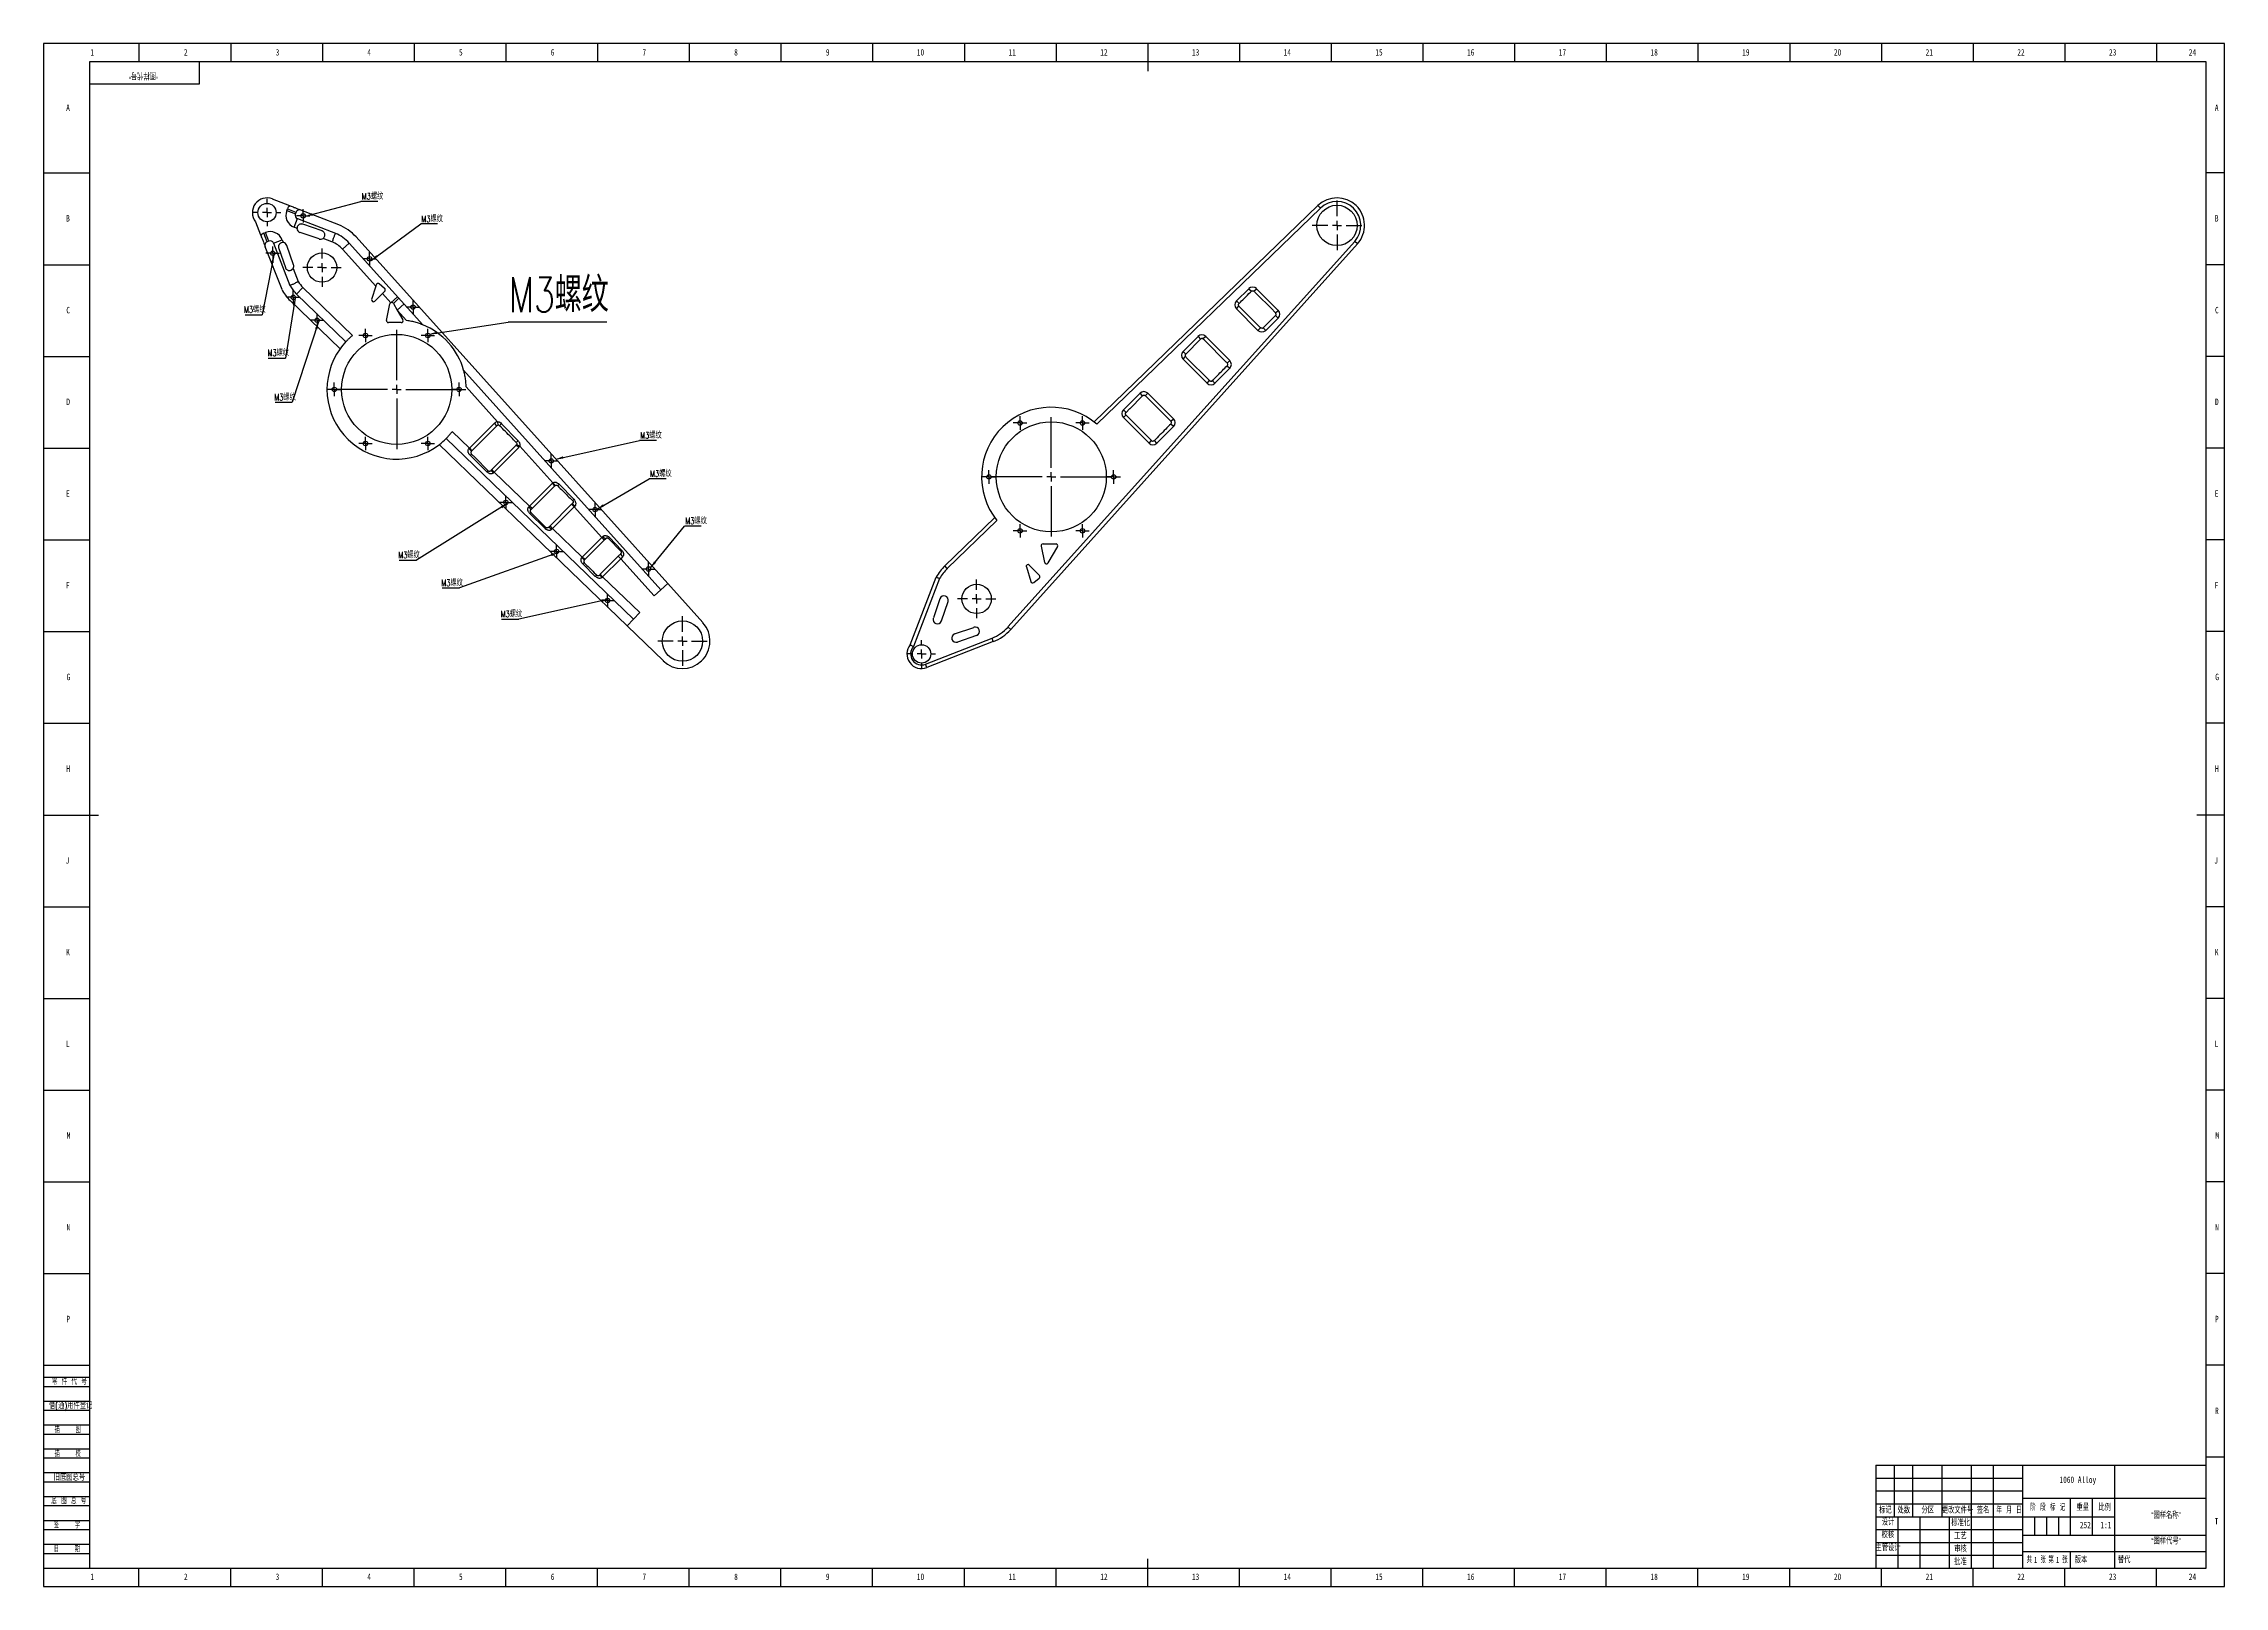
# Model space of a CAD drawing. Header units: millimetres. Extents: x 0 to 1189, y 0 to 841.
import ezdxf

# ---------------------------------------------------------------- set-up
doc = ezdxf.new("R2010")
doc.units = ezdxf.units.MM
for name, color, linetype in [('10', 7, 'Continuous'), ('5', 7, 'Continuous'), ('9', 7, 'Continuous'), ('SLD-0', 7, 'Continuous')]:
    doc.layers.add(name, color=color, linetype=linetype)
doc.styles.add('SLDTEXTSTYLE0', font='TXT', dxfattribs={"width": 0.7, "bigfont": 'bigfont'})
doc.styles.add('SLDTEXTSTYLE1', font='TXT', dxfattribs={"width": 0.6, "bigfont": 'bigfont'})
doc.styles.add('SLDTEXTSTYLE2', font='TXT', dxfattribs={"width": 0.614286, "bigfont": 'bigfont'})
doc.styles.add('SLDTEXTSTYLE3', font='TXT', dxfattribs={"width": 0.62, "bigfont": 'bigfont'})
doc.styles.add('SLDTEXTSTYLE4', font='TXT', dxfattribs={"width": 0.566667, "bigfont": 'bigfont'})
doc.styles.add('SLDTEXTSTYLE5', font='TXT', dxfattribs={"width": 0.7})
doc.dimstyles.new('SLDDIMSTYLE0', dxfattribs={"dimtxt": 0.18, "dimasz": 4.08, "dimexe": 0, "dimexo": 0.0625, "dimgap": 0, "dimtad": 0, "dimtih": 1, "dimtoh": 1, "dimdec": 0, "dimrnd": 1e-09, "dimzin": 0, "dimdsep": 46, "dimtxsty": 'Standard', "dimsah": 1, "dimcen": 0.09, "dimadec": 0, "dimazin": 0, "dimtfac": 4.08, "dimtdec": 0, "dimtofl": 0, "dimtmove": 0, "dimatfit": 3, "dimfxl": 0, "dimfrac": 2, "dimtolj": 1, "dimtzin": 0, "dimarcsym": 0})

msp = doc.modelspace()

# ---------------------------------------------------------------- texts
at = {"layer": '10', "char_height": 3.5}
for s, insert, attachment_point, style in [('1', (26.5, 838), 2, 'SLDTEXTSTYLE5'), ('2', (77.5, 838), 2, 'SLDTEXTSTYLE5'), ('3', (127.5, 838), 2, 'SLDTEXTSTYLE5'), ('4', (177.5, 838), 2, 'SLDTEXTSTYLE5'), ('5', (227.5, 838), 2, 'SLDTEXTSTYLE5'), ('6', (277.5, 838), 2, 'SLDTEXTSTYLE5'), ('7', (327.5, 838), 2, 'SLDTEXTSTYLE5'), ('8', (377.5, 838), 2, 'SLDTEXTSTYLE5'), ('9', (427.5, 838), 2, 'SLDTEXTSTYLE5'), ('10', (478.1, 838), 2, 'SLDTEXTSTYLE5'), ('11', (528.1, 838), 2, 'SLDTEXTSTYLE5'), ('12', (578.1, 838), 2, 'SLDTEXTSTYLE5'), ('13', (628.1, 838), 2, 'SLDTEXTSTYLE5'), ('14', (678.1, 838), 2, 'SLDTEXTSTYLE5'), ('15', (728.1, 838), 2, 'SLDTEXTSTYLE5'), ('16', (778.1, 838), 2, 'SLDTEXTSTYLE5'), ('17', (828.1, 838), 2, 'SLDTEXTSTYLE5'), ('18', (878.1, 838), 2, 'SLDTEXTSTYLE5'), ('19', (928.1, 838), 2, 'SLDTEXTSTYLE5'), ('20', (978.1, 838), 2, 'SLDTEXTSTYLE5'), ('21', (1028.1, 838), 2, 'SLDTEXTSTYLE5'), ('22', (1078.1, 838), 2, 'SLDTEXTSTYLE5'), ('23', (1128.1, 838), 2, 'SLDTEXTSTYLE5'), ('24', (1171.6, 838), 2, 'SLDTEXTSTYLE5'), ('A', (13.3, 807.8), 2, 'SLDTEXTSTYLE5'), ('A', (1184.8, 807.8), 2, 'SLDTEXTSTYLE5'), ('B', (13.3, 747.5), 2, 'SLDTEXTSTYLE5'), ('B', (1184.8, 747.5), 2, 'SLDTEXTSTYLE5'), ('C', (13.4, 697.5), 2, 'SLDTEXTSTYLE5'), ('C', (1184.9, 697.5), 2, 'SLDTEXTSTYLE5'), ('D', (13.4, 647.5), 2, 'SLDTEXTSTYLE5'), ('D', (1184.9, 647.5), 2, 'SLDTEXTSTYLE5'), ('E', (13.3, 597.5), 2, 'SLDTEXTSTYLE5'), ('E', (1184.8, 597.5), 2, 'SLDTEXTSTYLE5'), ('F', (13.2, 547.5), 2, 'SLDTEXTSTYLE5'), ('F', (1184.7, 547.5), 2, 'SLDTEXTSTYLE5'), ('G', (13.5, 497.5), 2, 'SLDTEXTSTYLE5'), ('G', (1185, 497.5), 2, 'SLDTEXTSTYLE5'), ('H', (13.4, 447.5), 2, 'SLDTEXTSTYLE5'), ('H', (1184.9, 447.5), 2, 'SLDTEXTSTYLE5'), ('J', (13, 397.5), 2, 'SLDTEXTSTYLE5'), ('J', (1184.5, 397.5), 2, 'SLDTEXTSTYLE5'), ('K', (13.3, 347.5), 2, 'SLDTEXTSTYLE5'), ('K', (1184.8, 347.5), 2, 'SLDTEXTSTYLE5'), ('L', (13.2, 297.5), 2, 'SLDTEXTSTYLE5'), ('L', (1184.7, 297.5), 2, 'SLDTEXTSTYLE5'), ('M', (13.6, 247.5), 2, 'SLDTEXTSTYLE5'), ('M', (1185.1, 247.5), 2, 'SLDTEXTSTYLE5'), ('N', (13.5, 197.5), 2, 'SLDTEXTSTYLE5'), ('N', (1185, 197.5), 2, 'SLDTEXTSTYLE5'), ('P', (13.4, 147.5), 2, 'SLDTEXTSTYLE5'), ('P', (1184.9, 147.5), 2, 'SLDTEXTSTYLE5'), ('R', (1184.9, 97.5), 2, 'SLDTEXTSTYLE5'), ('1060 Alloy', (1109.1, 59.9), 2, 'SLDTEXTSTYLE5'), ('“图样名称”', (1157.2, 40.5), 2, 'SLDTEXTSTYLE0'), ('T', (1184.7, 37.3), 2, 'SLDTEXTSTYLE5'), ('校核', (1005.5, 29.9), 2, 'SLDTEXTSTYLE0'), ('252', (1113.2, 35.2), 2, 'SLDTEXTSTYLE5'), ('“图样代号”', (1157.2, 26.4), 2, 'SLDTEXTSTYLE0'), ('主管设计', (1005.6, 22.8), 2, 'SLDTEXTSTYLE0'), ('1', (1085.1, 16.2), 1, 'SLDTEXTSTYLE5'), ('1', (1097.1, 16.2), 1, 'SLDTEXTSTYLE5'), ('1', (26.5, 7), 2, 'SLDTEXTSTYLE5'), ('2', (77.5, 7), 2, 'SLDTEXTSTYLE5'), ('3', (127.5, 7), 2, 'SLDTEXTSTYLE5'), ('4', (177.5, 7), 2, 'SLDTEXTSTYLE5'), ('5', (227.5, 7), 2, 'SLDTEXTSTYLE5'), ('6', (277.5, 7), 2, 'SLDTEXTSTYLE5'), ('7', (327.5, 7), 2, 'SLDTEXTSTYLE5'), ('8', (377.5, 7), 2, 'SLDTEXTSTYLE5'), ('9', (427.5, 7), 2, 'SLDTEXTSTYLE5'), ('10', (478.1, 7), 2, 'SLDTEXTSTYLE5'), ('11', (528.1, 7), 2, 'SLDTEXTSTYLE5'), ('12', (578.1, 7), 2, 'SLDTEXTSTYLE5'), ('13', (628.1, 7), 2, 'SLDTEXTSTYLE5'), ('14', (678.1, 7), 2, 'SLDTEXTSTYLE5'), ('15', (728.1, 7), 2, 'SLDTEXTSTYLE5'), ('16', (778.1, 7), 2, 'SLDTEXTSTYLE5'), ('17', (828.1, 7), 2, 'SLDTEXTSTYLE5'), ('18', (878.1, 7), 2, 'SLDTEXTSTYLE5'), ('19', (928.1, 7), 2, 'SLDTEXTSTYLE5'), ('20', (978.1, 7), 2, 'SLDTEXTSTYLE5'), ('21', (1028.1, 7), 2, 'SLDTEXTSTYLE5'), ('22', (1078.1, 7), 2, 'SLDTEXTSTYLE5'), ('23', (1128.1, 7), 2, 'SLDTEXTSTYLE5'), ('24', (1171.6, 7), 2, 'SLDTEXTSTYLE5')]:
    msp.add_mtext(s, dxfattribs=dict(at, insert=insert, attachment_point=attachment_point, style=style))
at = {"layer": '10', "color": 7, "insert": (1110.8, 16.2), "char_height": 3.5, "attachment_point": 2, "style": 'SLDTEXTSTYLE0'}
msp.add_mtext('版本', dxfattribs=at)
at = {"layer": '9', "color": 7, "char_height": 3.5}
for s, insert, attachment_point, style in [('零 件 代 号', (4.5, 113.4), 1, 'SLDTEXTSTYLE2'), ('借(通)用件登记', (2.9, 100.3), 1, 'SLDTEXTSTYLE0'), ('描    图', (13.1, 87.2), 2, 'SLDTEXTSTYLE4'), ('描    校', (13.1, 74.1), 2, 'SLDTEXTSTYLE4'), ('旧底图总号', (5.5, 61.2), 1, 'SLDTEXTSTYLE0'), ('底 图 总 号', (4.2, 48.4), 1, 'SLDTEXTSTYLE2'), ('标记', (1004.2, 43.3), 2, 'SLDTEXTSTYLE0'), ('设计', (1005.6, 36.8), 2, 'SLDTEXTSTYLE0'), ('处数', (1014.2, 43.3), 2, 'SLDTEXTSTYLE0'), ('分区', (1027.3, 43.3), 2, 'SLDTEXTSTYLE0'), ('更改文件号', (1043.5, 43.3), 2, 'SLDTEXTSTYLE0'), ('标准化', (1045.2, 36.4), 2, 'SLDTEXTSTYLE0'), ('签名', (1057.5, 43.3), 2, 'SLDTEXTSTYLE0'), ('年 月 日', (1071.6, 43.3), 2, 'SLDTEXTSTYLE3'), ('阶 段 标 记', (1092.7, 44.8), 2, 'SLDTEXTSTYLE2'), ('重量', (1111.8, 44.8), 2, 'SLDTEXTSTYLE0'), ('比例', (1123.7, 44.8), 2, 'SLDTEXTSTYLE0'), ('签    字', (12.7, 35.2), 2, 'SLDTEXTSTYLE4'), ('工艺', (1045.1, 29.2), 2, 'SLDTEXTSTYLE0'), ('日    期', (12.7, 22.2), 2, 'SLDTEXTSTYLE4'), ('批准', (1045.1, 15.2), 2, 'SLDTEXTSTYLE0'), ('审核', (1045.1, 22.2), 2, 'SLDTEXTSTYLE0'), ('共  张', (1086.4, 16.2), 2, 'SLDTEXTSTYLE1'), ('第  张', (1098.3, 16.2), 2, 'SLDTEXTSTYLE1')]:
    msp.add_mtext(s, dxfattribs=dict(at, insert=insert, attachment_point=attachment_point, style=style))
at = {"layer": 'SLD-0', "insert": (54.4, 821.9), "char_height": 3.5, "attachment_point": 2, "rotation": 180, "style": 'SLDTEXTSTYLE0'}
msp.add_mtext('“图样代号”', dxfattribs=at)
at = {"layer": 'SLD-0', "char_height": 3.5}
for s, insert, attachment_point, style in [('1:1', (1124.4, 35.2), 2, 'SLDTEXTSTYLE5'), ('替代', (1130.9, 16.2), 1, 'SLDTEXTSTYLE0')]:
    msp.add_mtext(s, dxfattribs=dict(at, insert=insert, attachment_point=attachment_point, style=style))

# ---------------------------------------------------------------- blocks, each defined once
blk = doc.blocks.new('SW_NOTE_0')
at = {"layer": '10', "color": 0}
blk.add_line((53.8, 0), (0, 0), dxfattribs=at)
at = {"layer": '10', "color": 0, "insert": (0.4, 24.6), "char_height": 19.05, "attachment_point": 1, "style": 'SLDTEXTSTYLE0'}
blk.add_mtext('M3螺纹', dxfattribs=at)
blk = doc.blocks.new('SW_NOTE_0_1')
at = {"layer": '10', "color": 0}
blk.add_line((9.2, 0), (0, 0), dxfattribs=at)
at = {"layer": '10', "color": 0, "insert": (0.4, 4.5), "char_height": 3.5, "attachment_point": 1, "style": 'SLDTEXTSTYLE0'}
blk.add_mtext('M3螺纹', dxfattribs=at)
blk = doc.blocks.new('SW_NOTE_0_2')
at = {"layer": '10', "color": 0}
blk.add_line((9.2, 0), (0, 0), dxfattribs=at)
at = {"layer": '10', "color": 0, "insert": (0.5, 4.6), "char_height": 3.5, "attachment_point": 1, "style": 'SLDTEXTSTYLE0'}
blk.add_mtext('M3螺纹', dxfattribs=at)
blk = doc.blocks.new('SW_NOTE_0_3')
at = {"layer": '10', "color": 0}
blk.add_line((-9.4, 0), (0, 0), dxfattribs=at)
at = {"layer": '10', "color": 0, "insert": (-9.9, 4.6), "char_height": 3.5, "attachment_point": 1, "style": 'SLDTEXTSTYLE0'}
blk.add_mtext('M3螺纹', dxfattribs=at)
blk = doc.blocks.new('SW_NOTE_0_4')
at = {"layer": '10', "color": 0}
blk.add_line((-9.4, 0), (0, 0), dxfattribs=at)
at = {"layer": '10', "color": 0, "insert": (-9.8, 4.6), "char_height": 3.5, "attachment_point": 1, "style": 'SLDTEXTSTYLE0'}
blk.add_mtext('M3螺纹', dxfattribs=at)
blk = doc.blocks.new('SW_NOTE_0_5')
at = {"layer": '10', "color": 0}
blk.add_line((-9.4, 0), (0, 0), dxfattribs=at)
at = {"layer": '10', "color": 0, "insert": (-9.8, 4.5), "char_height": 3.5, "attachment_point": 1, "style": 'SLDTEXTSTYLE0'}
blk.add_mtext('M3螺纹', dxfattribs=at)
blk = doc.blocks.new('SW_NOTE_0_6')
at = {"layer": '10', "color": 0}
blk.add_line((-9.4, 0), (0, 0), dxfattribs=at)
at = {"layer": '10', "color": 0, "insert": (-9.9, 4.6), "char_height": 3.5, "attachment_point": 1, "style": 'SLDTEXTSTYLE0'}
blk.add_mtext('M3螺纹', dxfattribs=at)
blk = doc.blocks.new('SW_NOTE_0_7')
at = {"layer": '10', "color": 0}
blk.add_line((-9.4, 0), (0, 0), dxfattribs=at)
at = {"layer": '10', "color": 0, "insert": (-9.8, 4.5), "char_height": 3.5, "attachment_point": 1, "style": 'SLDTEXTSTYLE0'}
blk.add_mtext('M3螺纹', dxfattribs=at)
blk = doc.blocks.new('SW_NOTE_0_8')
at = {"layer": '10', "color": 0}
blk.add_line((-9.4, 0), (0, 0), dxfattribs=at)
at = {"layer": '10', "color": 0, "insert": (-9.9, 4.5), "char_height": 3.5, "attachment_point": 1, "style": 'SLDTEXTSTYLE0'}
blk.add_mtext('M3螺纹', dxfattribs=at)
blk = doc.blocks.new('SW_NOTE_0_9')
at = {"layer": '10', "color": 0}
blk.add_line((9.2, 0), (0, 0), dxfattribs=at)
at = {"layer": '10', "color": 0, "insert": (0.4, 4.6), "char_height": 3.5, "attachment_point": 1, "style": 'SLDTEXTSTYLE0'}
blk.add_mtext('M3螺纹', dxfattribs=at)
blk = doc.blocks.new('SW_NOTE_0_10')
at = {"layer": '10', "color": 0}
blk.add_line((9.2, 0), (0, 0), dxfattribs=at)
at = {"layer": '10', "color": 0, "insert": (0.5, 4.5), "char_height": 3.5, "attachment_point": 1, "style": 'SLDTEXTSTYLE0'}
blk.add_mtext('M3螺纹', dxfattribs=at)
blk = doc.blocks.new('SW_NOTE_0_11')
at = {"layer": '10', "color": 0}
blk.add_line((9.2, 0), (0, 0), dxfattribs=at)
at = {"layer": '10', "color": 0, "insert": (0.5, 4.6), "char_height": 3.5, "attachment_point": 1, "style": 'SLDTEXTSTYLE0'}
blk.add_mtext('M3螺纹', dxfattribs=at)
blk = doc.blocks.new('SW_CENTERMARKSYMBOL_0')
at = {"layer": '10', "color": 0}
for p, q in [((0, 5), (0, 32.5)), ((-5, 0), (-32.5, 0)), ((0, 0), (-2.5, 0)), ((0, 0), (0, 2.5)), ((0, 0), (0, -2.5)), ((0, 0), (2.5, 0)), ((5, 0), (32.5, 0)), ((0, -5), (0, -32.5))]:
    blk.add_line(p, q, dxfattribs=at)
blk = doc.blocks.new('SW_CENTERMARKSYMBOL_1')
at = {"layer": '10', "color": 0}
for p, q in [((0, 5), (0, 13.5)), ((-5, 0), (-13.5, 0)), ((0, 0), (-2.5, 0)), ((0, 0), (0, 2.5)), ((0, 0), (0, -2.5)), ((0, 0), (2.5, 0)), ((5, 0), (13.5, 0)), ((0, -5), (0, -13.5))]:
    blk.add_line(p, q, dxfattribs=at)
blk = doc.blocks.new('SW_CENTERMARKSYMBOL_2')
at = {"layer": '10', "color": 0}
for p, q in [((-5, 0), (-10.5, 0)), ((0, 0), (-2.5, 0)), ((0, 5), (0, 10.5)), ((0, 0), (0, 2.5)), ((0, 0), (0, -2.5)), ((0, 0), (2.5, 0)), ((5, 0), (10.5, 0)), ((0, -5), (0, -10.5))]:
    blk.add_line(p, q, dxfattribs=at)
blk = doc.blocks.new('SW_CENTERMARKSYMBOL_3')
at = {"layer": '10', "color": 0}
for p, q in [((-5, 0), (-7.5, 0)), ((0, 0), (-2.5, 0)), ((0, 5), (0, 7.5)), ((0, 0), (0, 2.5)), ((0, 0), (0, -2.5)), ((0, 0), (2.5, 0)), ((5, 0), (7.5, 0)), ((0, -5), (0, -7.5))]:
    blk.add_line(p, q, dxfattribs=at)
blk = doc.blocks.new('SW_CENTERMARKSYMBOL_4')
at = {"layer": '10', "color": 0}
for p, q in [((-2.5, 0), (-3.7, 0)), ((0, 0), (-2.5, 0)), ((0, 2.5), (0, 3.7)), ((0, 0), (0, 2.5)), ((0, 0), (0, -2.5)), ((0, 0), (2.5, 0)), ((2.5, 0), (3.7, 0)), ((0, -2.5), (0, -3.7))]:
    blk.add_line(p, q, dxfattribs=at)
blk = doc.blocks.new('SW_CENTERMARKSYMBOL_5')
at = {"layer": '10', "color": 0}
for p, q in [((-2.5, 0), (-3.7, 0)), ((0, 0), (-2.5, 0)), ((0, 2.5), (0, 3.7)), ((0, 0), (0, 2.5)), ((0, 0), (0, -2.5)), ((0, 0), (2.5, 0)), ((2.5, 0), (3.7, 0)), ((0, -2.5), (0, -3.7))]:
    blk.add_line(p, q, dxfattribs=at)
blk = doc.blocks.new('SW_CENTERMARKSYMBOL_6')
at = {"layer": '10', "color": 0}
for p, q in [((-2.5, 0), (-3.7, 0)), ((0, 0), (-2.5, 0)), ((0, 2.5), (0, 3.7)), ((0, 0), (0, 2.5)), ((0, 0), (0, -2.5)), ((0, 0), (2.5, 0)), ((2.5, 0), (3.7, 0)), ((0, -2.5), (0, -3.7))]:
    blk.add_line(p, q, dxfattribs=at)
blk = doc.blocks.new('SW_CENTERMARKSYMBOL_7')
at = {"layer": '10', "color": 0}
for p, q in [((-2.5, 0), (-3.7, 0)), ((0, 0), (-2.5, 0)), ((0, 2.5), (0, 3.7)), ((0, 0), (0, 2.5)), ((0, 0), (0, -2.5)), ((0, 0), (2.5, 0)), ((2.5, 0), (3.7, 0)), ((0, -2.5), (0, -3.7))]:
    blk.add_line(p, q, dxfattribs=at)
blk = doc.blocks.new('SW_CENTERMARKSYMBOL_8')
at = {"layer": '10', "color": 0}
for p, q in [((-2.5, 0), (-3.7, 0)), ((0, 0), (-2.5, 0)), ((0, 2.5), (0, 3.7)), ((0, 0), (0, 2.5)), ((0, 0), (0, -2.5)), ((0, 0), (2.5, 0)), ((2.5, 0), (3.7, 0)), ((0, -2.5), (0, -3.7))]:
    blk.add_line(p, q, dxfattribs=at)
blk = doc.blocks.new('SW_CENTERMARKSYMBOL_9')
at = {"layer": '10', "color": 0}
for p, q in [((-2.5, 0), (-3.7, 0)), ((0, 0), (-2.5, 0)), ((0, 2.5), (0, 3.7)), ((0, 0), (0, 2.5)), ((0, 0), (0, -2.5)), ((0, 0), (2.5, 0)), ((2.5, 0), (3.7, 0)), ((0, -2.5), (0, -3.7))]:
    blk.add_line(p, q, dxfattribs=at)
blk = doc.blocks.new('SW_CENTERMARKSYMBOL_10')
at = {"layer": '10', "color": 0}
for p, q in [((-2.5, 0), (-3.7, 0)), ((0, 0), (-2.5, 0)), ((0, 2.5), (0, 3.7)), ((0, 0), (0, 2.5)), ((0, 0), (0, -2.5)), ((0, 0), (2.5, 0)), ((2.5, 0), (3.7, 0)), ((0, -2.5), (0, -3.7))]:
    blk.add_line(p, q, dxfattribs=at)
blk = doc.blocks.new('SW_CENTERMARKSYMBOL_11')
at = {"layer": '10', "color": 0}
for p, q in [((-2.5, 0), (-3.7, 0)), ((0, 0), (-2.5, 0)), ((0, 2.5), (0, 3.7)), ((0, 0), (0, 2.5)), ((0, 0), (0, -2.5)), ((0, 0), (2.5, 0)), ((2.5, 0), (3.7, 0)), ((0, -2.5), (0, -3.7))]:
    blk.add_line(p, q, dxfattribs=at)
blk = doc.blocks.new('SW_CENTERMARKSYMBOL_12')
at = {"layer": '10', "color": 0}
for p, q in [((-2.5, 0), (-3.7, 0)), ((0, 0), (-2.5, 0)), ((0, 2.5), (0, 3.7)), ((0, 0), (0, 2.5)), ((0, 0), (0, -2.5)), ((0, 0), (2.5, 0)), ((2.5, 0), (3.7, 0)), ((0, -2.5), (0, -3.7))]:
    blk.add_line(p, q, dxfattribs=at)
blk = doc.blocks.new('SW_CENTERMARKSYMBOL_13')
at = {"layer": '10', "color": 0}
for p, q in [((-2.5, 0), (-3.7, 0)), ((0, 0), (-2.5, 0)), ((0, 2.5), (0, 3.7)), ((0, 0), (0, 2.5)), ((0, 0), (0, -2.5)), ((0, 0), (2.5, 0)), ((2.5, 0), (3.7, 0)), ((0, -2.5), (0, -3.7))]:
    blk.add_line(p, q, dxfattribs=at)
blk = doc.blocks.new('SW_CENTERMARKSYMBOL_14')
at = {"layer": '10', "color": 0}
for p, q in [((-2.5, 0), (-3.7, 0)), ((0, 0), (-2.5, 0)), ((0, 2.5), (0, 3.7)), ((0, 0), (0, 2.5)), ((0, 0), (0, -2.5)), ((0, 0), (2.5, 0)), ((2.5, 0), (3.7, 0)), ((0, -2.5), (0, -3.7))]:
    blk.add_line(p, q, dxfattribs=at)
blk = doc.blocks.new('SW_CENTERMARKSYMBOL_15')
at = {"layer": '10', "color": 0}
for p, q in [((-2.5, 0), (-3.7, 0)), ((0, 0), (-2.5, 0)), ((0, 2.5), (0, 3.7)), ((0, 0), (0, 2.5)), ((0, 0), (0, -2.5)), ((0, 0), (2.5, 0)), ((2.5, 0), (3.7, 0)), ((0, -2.5), (0, -3.7))]:
    blk.add_line(p, q, dxfattribs=at)
blk = doc.blocks.new('SW_CENTERMARKSYMBOL_16')
at = {"layer": '10', "color": 0}
for p, q in [((-2.5, 0), (-3.7, 0)), ((0, 0), (-2.5, 0)), ((0, 2.5), (0, 3.7)), ((0, 0), (0, 2.5)), ((0, 0), (0, -2.5)), ((0, 0), (2.5, 0)), ((2.5, 0), (3.7, 0)), ((0, -2.5), (0, -3.7))]:
    blk.add_line(p, q, dxfattribs=at)
blk = doc.blocks.new('SW_CENTERMARKSYMBOL_17')
at = {"layer": '10', "color": 0}
for p, q in [((-2.5, 0), (-3.7, 0)), ((0, 0), (-2.5, 0)), ((0, 2.5), (0, 3.7)), ((0, 0), (0, 2.5)), ((0, 0), (0, -2.5)), ((0, 0), (2.5, 0)), ((2.5, 0), (3.7, 0)), ((0, -2.5), (0, -3.7))]:
    blk.add_line(p, q, dxfattribs=at)
blk = doc.blocks.new('SW_CENTERMARKSYMBOL_18')
at = {"layer": '10', "color": 0}
for p, q in [((-2.5, 0), (-3.7, 0)), ((0, 0), (-2.5, 0)), ((0, 2.5), (0, 3.7)), ((0, 0), (0, 2.5)), ((0, 0), (0, -2.5)), ((0, 0), (2.5, 0)), ((2.5, 0), (3.7, 0)), ((0, -2.5), (0, -3.7))]:
    blk.add_line(p, q, dxfattribs=at)
blk = doc.blocks.new('SW_CENTERMARKSYMBOL_19')
at = {"layer": '10', "color": 0}
for p, q in [((-2.5, 0), (-3.7, 0)), ((0, 0), (-2.5, 0)), ((0, 2.5), (0, 3.7)), ((0, 0), (0, 2.5)), ((0, 0), (0, -2.5)), ((0, 0), (2.5, 0)), ((2.5, 0), (3.7, 0)), ((0, -2.5), (0, -3.7))]:
    blk.add_line(p, q, dxfattribs=at)
blk = doc.blocks.new('SW_CENTERMARKSYMBOL_20')
at = {"layer": '10', "color": 0}
for p, q in [((-2.5, 0), (-3.7, 0)), ((0, 0), (-2.5, 0)), ((0, 2.5), (0, 3.7)), ((0, 0), (0, 2.5)), ((0, 0), (0, -2.5)), ((0, 0), (2.5, 0)), ((2.5, 0), (3.7, 0)), ((0, -2.5), (0, -3.7))]:
    blk.add_line(p, q, dxfattribs=at)
blk = doc.blocks.new('SW_CENTERMARKSYMBOL_21')
at = {"layer": '10', "color": 0}
for p, q in [((-2.5, 0), (-3.7, 0)), ((0, 0), (-2.5, 0)), ((0, 2.5), (0, 3.7)), ((0, 0), (0, 2.5)), ((0, 0), (0, -2.5)), ((0, 0), (2.5, 0)), ((2.5, 0), (3.7, 0)), ((0, -2.5), (0, -3.7))]:
    blk.add_line(p, q, dxfattribs=at)
blk = doc.blocks.new('SW_CENTERMARKSYMBOL_22')
at = {"layer": '10', "color": 0}
for p, q in [((0, 5), (0, 32.5)), ((-5, 0), (-32.5, 0)), ((0, 0), (-2.5, 0)), ((0, 0), (0, 2.5)), ((0, 0), (0, -2.5)), ((0, 0), (2.5, 0)), ((5, 0), (32.5, 0)), ((0, -5), (0, -32.5))]:
    blk.add_line(p, q, dxfattribs=at)
blk = doc.blocks.new('SW_CENTERMARKSYMBOL_23')
at = {"layer": '10', "color": 0}
for p, q in [((0, 5), (0, 13.5)), ((-5, 0), (-13.5, 0)), ((0, 0), (-2.5, 0)), ((0, 0), (0, 2.5)), ((0, 0), (0, -2.5)), ((0, 0), (2.5, 0)), ((5, 0), (13.5, 0)), ((0, -5), (0, -13.5))]:
    blk.add_line(p, q, dxfattribs=at)
blk = doc.blocks.new('SW_CENTERMARKSYMBOL_24')
at = {"layer": '10', "color": 0}
for p, q in [((-5, 0), (-10.5, 0)), ((0, 0), (-2.5, 0)), ((0, 5), (0, 10.5)), ((0, 0), (0, 2.5)), ((0, 0), (0, -2.5)), ((0, 0), (2.5, 0)), ((5, 0), (10.5, 0)), ((0, -5), (0, -10.5))]:
    blk.add_line(p, q, dxfattribs=at)
blk = doc.blocks.new('SW_CENTERMARKSYMBOL_25')
at = {"layer": '10', "color": 0}
for p, q in [((-5, 0), (-7.5, 0)), ((0, 0), (-2.5, 0)), ((0, 5), (0, 7.5)), ((0, 0), (0, 2.5)), ((0, 0), (0, -2.5)), ((0, 0), (2.5, 0)), ((5, 0), (7.5, 0)), ((0, -5), (0, -7.5))]:
    blk.add_line(p, q, dxfattribs=at)
blk = doc.blocks.new('SW_CENTERMARKSYMBOL_26')
at = {"layer": '10', "color": 0}
for p, q in [((-2.5, 0), (-3.7, 0)), ((0, 0), (-2.5, 0)), ((0, 2.5), (0, 3.7)), ((0, 0), (0, 2.5)), ((0, 0), (0, -2.5)), ((0, 0), (2.5, 0)), ((2.5, 0), (3.7, 0)), ((0, -2.5), (0, -3.7))]:
    blk.add_line(p, q, dxfattribs=at)
blk = doc.blocks.new('SW_CENTERMARKSYMBOL_27')
at = {"layer": '10', "color": 0}
for p, q in [((-2.5, 0), (-3.7, 0)), ((0, 0), (-2.5, 0)), ((0, 2.5), (0, 3.7)), ((0, 0), (0, 2.5)), ((0, 0), (0, -2.5)), ((0, 0), (2.5, 0)), ((2.5, 0), (3.7, 0)), ((0, -2.5), (0, -3.7))]:
    blk.add_line(p, q, dxfattribs=at)
blk = doc.blocks.new('SW_CENTERMARKSYMBOL_28')
at = {"layer": '10', "color": 0}
for p, q in [((-2.5, 0), (-3.7, 0)), ((0, 0), (-2.5, 0)), ((0, 2.5), (0, 3.7)), ((0, 0), (0, 2.5)), ((0, 0), (0, -2.5)), ((0, 0), (2.5, 0)), ((2.5, 0), (3.7, 0)), ((0, -2.5), (0, -3.7))]:
    blk.add_line(p, q, dxfattribs=at)
blk = doc.blocks.new('SW_CENTERMARKSYMBOL_29')
at = {"layer": '10', "color": 0}
for p, q in [((-2.5, 0), (-3.7, 0)), ((0, 0), (-2.5, 0)), ((0, 2.5), (0, 3.7)), ((0, 0), (0, 2.5)), ((0, 0), (0, -2.5)), ((0, 0), (2.5, 0)), ((2.5, 0), (3.7, 0)), ((0, -2.5), (0, -3.7))]:
    blk.add_line(p, q, dxfattribs=at)
blk = doc.blocks.new('SW_CENTERMARKSYMBOL_30')
at = {"layer": '10', "color": 0}
for p, q in [((-2.5, 0), (-3.7, 0)), ((0, 0), (-2.5, 0)), ((0, 2.5), (0, 3.7)), ((0, 0), (0, 2.5)), ((0, 0), (0, -2.5)), ((0, 0), (2.5, 0)), ((2.5, 0), (3.7, 0)), ((0, -2.5), (0, -3.7))]:
    blk.add_line(p, q, dxfattribs=at)
blk = doc.blocks.new('SW_CENTERMARKSYMBOL_31')
at = {"layer": '10', "color": 0}
for p, q in [((-2.5, 0), (-3.7, 0)), ((0, 0), (-2.5, 0)), ((0, 2.5), (0, 3.7)), ((0, 0), (0, 2.5)), ((0, 0), (0, -2.5)), ((0, 0), (2.5, 0)), ((2.5, 0), (3.7, 0)), ((0, -2.5), (0, -3.7))]:
    blk.add_line(p, q, dxfattribs=at)

# ---------------------------------------------------------------- linework, layer by layer
at = {"color": 7, "linetype": 'Continuous', "lineweight": 25}
for p, q in [((124.7, 756.4), (134, 752.7)), ((132.6, 750), (133, 751)), ((132.6, 750), (137.3, 748.2)), ((133, 751), (137.6, 749.2)), ((137.6, 749.2), (137.3, 748.2)), ((160.9, 742.2), (140.2, 750.3)), ((572.7, 634.8), (694.8, 752.7)), ((696.2, 751.3), (574.2, 633.6)), ((694.8, 752.7), (696.2, 751.3)), ((115.5, 743.9), (118.3, 736.7)), ((120.1, 737.7), (121, 738)), ((121.9, 733), (120.1, 737.7)), ((122.8, 733.4), (121, 738)), ((136.6, 740.9), (138.4, 745.6)), ((138.2, 740.3), (136.6, 740.9)), ((138.4, 745.6), (159.1, 737.6)), ((150.2, 734.5), (139.8, 738.1)), ((151.8, 738.9), (141.3, 742.5)), ((120.7, 730.4), (129.8, 707.1)), ((122.8, 733.4), (121.9, 733)), ((125.4, 732.2), (130.1, 734)), ((125.4, 732.2), (134.3, 709.2)), ((128.2, 729.4), (131.8, 718.9)), ((130.1, 734), (130.7, 732.5)), ((136.2, 720.5), (132.6, 731)), ((157.2, 732.9), (152.4, 734.8)), ((162.9, 729), (166.6, 732.3)), ((181.1, 708.8), (162.9, 729)), ((206.8, 687.7), (166.6, 732.3)), ((340.3, 546.7), (170.4, 735.6)), ((525.8, 523), (714.9, 733.2)), ((716.4, 731.9), (527.3, 521.6)), ((716.4, 731.9), (714.9, 733.2)), ((136.1, 718.5), (138.8, 711.3)), ((137.9, 704.5), (141.4, 708.1)), ((164.8, 678.5), (137.9, 704.5)), ((141.4, 708.1), (168.5, 681.9)), ((181.1, 708.8), (178.8, 701.6)), ((180.5, 700.6), (184.7, 704.8)), ((181.3, 709.5), (181.1, 708.8)), ((185.9, 707.6), (182.9, 710)), ((184.7, 704.8), (186, 706.1)), ((189.3, 699.7), (184.7, 704.8)), ((189.3, 699.7), (193, 703)), ((650.4, 700.7), (657.1, 707.4)), ((657.1, 707.4), (658.5, 706)), ((658.5, 706), (658.1, 705.6)), ((659.9, 706), (661.3, 707.4)), ((660.4, 705.6), (670.3, 695.7)), ((661.3, 707.4), (673.1, 695.6)), ((134.4, 700.9), (161.6, 674.7)), ((187, 690.1), (188.8, 699.1)), ((190.7, 699.4), (192.8, 695.7)), ((192.8, 695.7), (196.5, 699.1)), ((197.9, 690.1), (192.8, 695.7)), ((192.8, 695.7), (195.9, 690.4)), ((650.4, 700.7), (651.8, 699.3)), ((650.4, 696.5), (651.7, 697.8)), ((662.1, 684.7), (650.4, 696.5)), ((662.6, 686.9), (652, 697.5)), ((665, 686.1), (671.7, 692.8)), ((673.1, 691.4), (666.4, 684.7)), ((671.7, 694.3), (673.1, 695.6)), ((671.7, 692.8), (673.1, 691.4)), ((195, 688.9), (188, 688.9)), ((621.3, 673.2), (629.4, 681.4)), ((630.8, 679.9), (622.7, 671.8)), ((629.4, 681.4), (630.8, 679.9)), ((633.6, 681.4), (632.2, 680)), ((633.1, 679.2), (644.8, 667.4)), ((633.6, 681.4), (646.7, 668.2)), ((662.1, 684.7), (663.5, 686.1)), ((665, 686.1), (666.4, 684.7)), ((621.3, 673.2), (622.7, 671.8)), ((621.3, 669), (622.6, 670.4)), ((634.4, 655.9), (621.3, 669)), ((635.7, 657.3), (623.2, 669.8)), ((645.4, 666.9), (646.7, 668.2)), ((229, 663), (336.6, 543.3)), ((634.4, 655.9), (635.7, 657.3)), ((637.2, 657.3), (638.6, 655.9)), ((646.7, 664), (638.6, 655.9)), ((645.3, 665.4), (646.7, 664)), ((247.5, 634.9), (230.4, 653.9)), ((588.8, 641.4), (597.8, 650.4)), ((599.2, 649), (592.2, 642)), ((599.2, 649), (597.8, 650.4)), ((600.7, 649.1), (602, 650.4)), ((601.3, 648.5), (614.6, 635.1)), ((602, 650.4), (616, 636.5)), ((232.2, 620.5), (245.8, 634.1)), ((247.1, 632.7), (233.5, 619.1)), ((247.1, 632.7), (245.8, 634.1)), ((247.5, 634.9), (247.7, 633)), ((249.7, 633.8), (258.6, 624.6)), ((590.2, 640), (588.8, 641.4)), ((588.8, 637.1), (590.1, 638.5)), ((602.7, 623.2), (588.8, 637.1)), ((604.1, 624.6), (590.5, 638.2)), ((616, 632.3), (606.9, 623.2)), ((614.6, 635.1), (616, 636.5)), ((616, 632.3), (614.6, 633.6)), ((215.7, 622.4), (318.1, 523.6)), ((219.5, 625.8), (321.6, 527.2)), ((222.8, 629.5), (232.2, 620.5)), ((231.9, 620.2), (232.2, 620.5)), ((232.2, 620.5), (233.5, 619.1)), ((244.3, 608.8), (257.7, 622.1)), ((259.1, 620.8), (245.7, 607.4)), ((259.1, 620.8), (257.7, 622.1)), ((257.9, 622.4), (259.6, 621.5)), ((277.6, 601.5), (259.6, 621.5)), ((602.7, 623.2), (604.1, 624.6)), ((606.9, 623.2), (605.6, 624.6)), ((241.6, 607.6), (232.5, 616.6)), ((235.2, 615.3), (242.3, 608.2)), ((245.7, 607.4), (244.3, 608.8)), ((245.7, 607.4), (245.3, 607)), ((245.7, 607.4), (264.9, 588.9)), ((264.9, 588.9), (277.4, 601.4)), ((278.8, 600), (266.3, 587.5)), ((278.8, 600), (277.4, 601.4)), ((277.6, 601.5), (278.8, 600.1)), ((281, 600.8), (289, 592.6)), ((264.5, 588.4), (264.9, 588.9)), ((266.3, 587.5), (264.9, 588.9)), ((273.3, 576.8), (265.1, 584.8)), ((265.7, 585.4), (273.9, 577.3)), ((276.1, 578.1), (287.9, 589.9)), ((289.3, 588.5), (277.5, 576.7)), ((289.3, 588.5), (287.9, 589.9)), ((289.6, 588.9), (289.3, 588.5)), ((304.3, 571.7), (289.3, 588.5)), ((277.5, 576.7), (276.1, 578.1)), ((277.5, 576.7), (276.9, 576.1)), ((277.5, 576.7), (293.7, 561.1)), ((293.7, 561.1), (304.3, 571.7)), ((304.3, 571.7), (304.9, 572.3)), ((304.3, 571.7), (305.7, 570.4)), ((314.7, 564.4), (308, 571.2)), ((308.5, 571.7), (315.1, 564.9)), ((491.3, 556.3), (518.6, 582.6)), ((519.8, 581), (492.7, 554.9)), ((293.5, 560.9), (293.7, 561.1)), ((295.1, 559.7), (293.7, 561.1)), ((305.7, 570.4), (295.1, 559.7)), ((303.5, 551.7), (313.3, 561.6)), ((314.7, 560.2), (304.8, 550.3)), ((314.7, 560.2), (313.3, 561.6)), ((315.7, 561.2), (314.7, 560.2)), ((332.9, 540), (314.7, 560.2)), ((545.8, 558.2), (544, 567.1)), ((544.9, 568.3), (552, 568.3)), ((552.8, 566.8), (547.6, 557.9)), ((300.8, 550.6), (294.1, 557.3)), ((301.2, 551.7), (301.5, 551.3)), ((304.8, 550.3), (303.5, 551.7)), ((304.8, 550.3), (304.5, 550)), ((304.8, 550.3), (325.1, 530.8)), ((472.5, 513.3), (486.7, 550.2)), ((488.5, 549.4), (474.2, 512.3)), ((492.7, 554.9), (491.3, 556.3)), ((535.8, 555.7), (538.3, 547.7)), ((542.9, 551.1), (537.4, 556.7)), ((539.9, 547.2), (542.8, 549.6)), ((336.6, 543.3), (332.9, 540)), ((336.6, 543.3), (340.3, 546.7)), ((340.3, 546.7), (359.5, 525.4)), ((488.7, 538.3), (485.1, 527.9)), ((489.6, 526.3), (493.2, 536.8)), ((321.6, 527.2), (318.1, 523.6)), ((318.1, 523.6), (337.9, 504.5)), ((325.1, 530.8), (321.6, 527.2)), ((480.9, 502.7), (517.1, 516.9)), ((517.8, 515.1), (481.6, 500.9)), ((496.7, 519.2), (507.2, 522.8)), ((508.7, 518.3), (498.2, 514.7)), ((517.8, 515.1), (517.1, 516.9)), ((527.3, 521.6), (525.8, 523)), ((481.6, 500.9), (480.9, 502.7))]:
    msp.add_line(p, q, dxfattribs=at)
at = {"color": 7, "linetype": 'Continuous', "lineweight": 25, "flags": 128}
for points in [[(592.2, 642), (592.1, 641.9), (590.2, 640)], [(235.2, 615.3), (235.2, 615.3), (233.2, 617.3)]]:
    msp.add_lwpolyline(points, dxfattribs=at)
at = {"color": 7, "linetype": 'Continuous', "lineweight": 25}
for centre, radius in [((121.8, 748.9), 5), ((705.2, 741.9), 11), ((141.5, 747.1), 1.2), ((124.9, 726.7), 1.2), ((151.8, 718.9), 8), ((177.7, 723.7), 1.2), ((136.1, 702.7), 1.2), ((149.1, 690.2), 1.2), ((201.4, 697.4), 1.2), ((192.5, 652.5), 30), ((175.5, 681.9), 1.2), ((209.5, 681.9), 1.2), ((158.5, 652.5), 1.2), ((226.5, 652.5), 1.2), ((549.4, 604.8), 30), ((532.4, 634.2), 1.2), ((566.4, 634.2), 1.2), ((175.5, 623), 1.2), ((209.5, 623), 1.2), ((276.8, 613.5), 1.2), ((515.4, 604.8), 1.2), ((583.4, 604.8), 1.2), ((252, 590.9), 1.2), ((300.7, 587), 1.2), ((532.4, 575.4), 1.2), ((566.4, 575.4), 1.2), ((279.7, 564.2), 1.2), ((329.8, 554.6), 1.2), ((307.5, 537.4), 1.2), ((508.7, 538.3), 8), ((348.3, 515.3), 11), ((478.7, 508.3), 5)]:
    msp.add_circle(centre, radius, dxfattribs=at)
for centre, radius, start, end in [((121.8, 748.9), 8, 68.6216, 218.6822), ((139.1, 747.4), 7, 158.7743, 248.7743), ((139.5, 748.4), 7, 142.02, 158.7743), ((139.5, 748.4), 2, 68.6216, 158.7743), ((705.2, 741.9), 15, 318.0375, 133.9871), ((705.2, 741.9), 13, 318.0375, 133.9871), ((122.6, 731.1), 7, 111.1221, 127.7237), ((123.5, 731.5), 7, 21.1221, 111.1221), ((139.1, 747.4), 2, 158.7743, 248.7743), ((140.5, 740.3), 2.36, 180.0453, 250.9683), ((151.8, 718.9), 20, 41.9625, 68.6216), ((151.8, 718.9), 25, 41.9625, 68.6216), ((122.6, 731.1), 2, 111.1221, 201.1221), ((123.5, 731.5), 2, 21.1221, 111.1221), ((130.4, 730.2), 2.36, 19.0317, 83.6766), ((151, 736.7), 2.36, 250.9683, 305.9325), ((151.8, 718.9), 15, 41.9625, 68.5979), ((134, 719.7), 2.36, 330.3186, 19.0317), ((151.8, 718.9), 25, 208.3576, 226.0129), ((151.8, 718.9), 20, 209.213, 226.0129), ((151.8, 718.9), 15, 210.4673, 226.0129), ((179.8, 701.3), 1, 162.5773, 315.3462), ((173.4, 720), 27, 310.0072, 318.8301), ((659.2, 705.3), 3, 45, 135), ((659.2, 705.3), 1, 129.3114, 135), ((188, 689.9), 1, 168.4054, 270), ((189.8, 698.9), 1, 124.8942, 168.4054), ((189.8, 698.9), 1, 30.2328, 124.8942), ((195, 689.9), 1, 270, 30.2328), ((652.5, 698.6), 3, 135, 225), ((671, 693.5), 1, 315, 12.2731), ((671, 693.5), 3, 315, 45), ((192.5, 652.5), 38, 136.6828, 144.2501), ((192.5, 652.5), 38, 16.045, 67.88), ((631.5, 679.2), 3, 45, 135), ((631.5, 679.2), 1, 100.5282, 135), ((664.2, 686.8), 3, 225, 315), ((664.2, 686.8), 1, 276.7363, 315), ((192.5, 652.5), 38, 144.2501, 307.7757), ((623.4, 671.1), 3, 135, 225), ((623.4, 671.1), 1, 135, 159.5704), ((644.6, 666.1), 3, 315, 45), ((636.5, 658), 3, 225, 315), ((636.5, 658), 1.06, 225, 228.2609), ((549.4, 604.8), 38, 49.1875, 218.7867), ((599.9, 648.3), 3, 45, 135), ((599.9, 648.3), 1, 114.2474, 135), ((247.9, 631.9), 3, 97.4104, 135), ((247.9, 631.9), 1.06, 97.4104, 135), ((294.2, 589.1), 63.1, 134.8305, 136.2676), ((590.9, 639.3), 3, 135, 225), ((613.9, 634.4), 1.06, 28.0318, 45), ((613.9, 634.4), 3, 315, 45), ((192.5, 652.5), 38, 307.7757, 315.343), ((224.1, 611.9), 11.4, 36.9099, 46.7047), ((281.4, 601.6), 32.4, 134.7421, 137.2288), ((256.9, 622.9), 1.06, 315, 331.9682), ((256.9, 622.9), 3, 315, 331.9682), ((604.8, 625.3), 3, 225, 315), ((604.8, 625.3), 1.06, 225, 262.5896), ((245.5, 603.8), 18.2, 132.4155, 135.5125), ((252.2, 597.3), 14.8, 132.0234, 135.5974), ((240.2, 602.4), 6.85, 42.1798, 58.5289), ((279.6, 599.3), 3, 131.7391, 135), ((279.6, 599.3), 1.06, 131.7391, 135), ((289.5, 592.2), 12.1, 134.3388, 139.7638), ((259.9, 583.4), 6.78, 31.2988, 47.8858), ((274.7, 575.5), 13.4, 131.8281, 135.6255), ((293.1, 588.3), 5.87, 133.3984, 142.9425), ((294.7, 594.5), 7.57, 212.8163, 227.5194), ((281.3, 568.9), 11.2, 131.4559, 135.6776), ((273.2, 572.9), 4.96, 41.0879, 63.8775), ((308.6, 575.5), 4.86, 220.8628, 244.3993), ((310.6, 569.5), 3.09, 132.8448, 147.0278), ((283.5, 550.4), 14.5, 38.6517, 46.3374), ((316.4, 563.5), 1.91, 132.4125, 151.1214), ((317.5, 563.5), 2.87, 191.0074, 231.6873), ((544.9, 567.3), 1, 90, 191.5946), ((552, 567.3), 1, 329.7672, 90), ((309, 542.6), 21, 132.6558, 135.43), ((312.9, 538.8), 16.9, 132.277, 135.5602), ((298.2, 544.2), 8.54, 42.7433, 55.7996), ((508.7, 538.3), 25, 133.9871, 151.6424), ((508.7, 538.3), 23, 133.9871, 151.3339), ((536.7, 556), 1, 44.6538, 197.4227), ((539.2, 548), 1, 197.4227, 308.6598), ((542.2, 550.4), 1, 308.6598, 44.6538), ((546.8, 558.4), 1, 191.5946, 329.7672), ((490.9, 537.6), 2.36, 340.9683, 160.9683), ((348.3, 515.3), 15, 226.0129, 41.9625), ((487.3, 527.1), 2.36, 160.9683, 340.9683), ((478.7, 508.3), 8, 141.3178, 291.3784), ((478.7, 508.3), 6, 138.5745, 291.3784), ((497.5, 517), 2.36, 109.0317, 289.0317), ((507.9, 520.6), 2.36, 289.0317, 109.0317), ((508.7, 538.3), 23, 291.3784, 318.0375), ((508.7, 538.3), 25, 291.3784, 318.0375)]:
    msp.add_arc(centre, radius, start, end, dxfattribs=at)
for points, knots in [([(134, 752.7), (134.3, 752.6), (134.7, 752.5), (135.3, 752.2), (135.7, 752.1), (136.3, 751.8), (136.6, 751.7), (137.2, 751.5), (137.5, 751.4), (138.2, 751.1), (138.7, 750.9), (139.3, 750.7), (139.5, 750.6), (139.9, 750.4), (140.1, 750.4), (140.2, 750.3)], [0, 0, 0, 0, 0.125, 0.125, 0.25, 0.25, 0.375, 0.375, 0.5, 0.5, 0.75, 0.75, 0.875, 0.875, 1, 1, 1, 1]), ([(141.3, 742.5), (141.1, 742.6), (140.9, 742.6), (140.5, 742.7), (140.3, 742.7), (140, 742.6), (139.8, 742.6), (139.5, 742.4), (139.3, 742.4), (139, 742.1), (138.9, 742), (138.6, 741.7), (138.5, 741.6), (138.3, 741.3), (138.3, 741.1), (138.2, 740.7), (138.2, 740.5), (138.2, 740.3)], [0, 0, 0, 0, 0.125, 0.125, 0.25, 0.25, 0.375, 0.375, 0.5, 0.5, 0.625, 0.625, 0.75, 0.75, 0.875, 0.875, 1, 1, 1, 1]), ([(152.4, 734.8), (152.6, 734.9), (152.7, 735.1), (153, 735.4), (153.1, 735.6), (153.3, 736), (153.3, 736.3), (153.4, 736.7), (153.4, 736.9), (153.3, 737.3), (153.2, 737.5), (153.1, 737.8), (153, 738), (152.7, 738.3), (152.6, 738.5), (152.3, 738.7), (152.2, 738.7), (152, 738.8), (151.9, 738.9), (151.8, 738.9)], [0, 0, 0, 0, 0.125, 0.125, 0.25, 0.25, 0.375, 0.375, 0.5, 0.5, 0.625, 0.625, 0.75, 0.75, 0.875, 0.875, 0.9375, 0.9375, 1, 1, 1, 1]), ([(159.1, 737.6), (159.1, 737.6), (159, 737.5), (159, 737.4), (159, 737.4), (159, 737.3), (158.9, 737.3), (158.9, 737.1), (158.8, 736.9), (158.7, 736.6), (158.6, 736.4), (158.4, 736), (158.4, 735.7), (158.2, 735.2), (158, 735), (157.8, 734.4), (157.7, 734.1), (157.5, 733.5), (157.4, 733.2), (157.2, 732.9)], [0, 0, 0, 0, 0.125, 0.125, 0.1875, 0.1875, 0.25, 0.25, 0.375, 0.375, 0.5, 0.5, 0.625, 0.625, 0.75, 0.75, 0.875, 0.875, 1, 1, 1, 1]), ([(118.3, 736.7), (118.5, 736.3), (118.6, 736), (118.8, 735.3), (119, 735), (119.2, 734.4), (119.3, 734.1), (119.6, 733.5), (119.7, 733.2), (120, 732.4), (120.1, 732), (120.4, 731.4), (120.5, 731.2), (120.6, 730.8), (120.7, 730.6), (120.7, 730.4)], [0, 0, 0, 0, 0.125, 0.125, 0.25, 0.25, 0.375, 0.375, 0.5, 0.5, 0.75, 0.75, 0.875, 0.875, 1, 1, 1, 1]), ([(130.7, 732.5), (130.4, 732.6), (130.2, 732.5), (129.8, 732.5), (129.6, 732.4), (129.3, 732.3), (129.1, 732.2), (128.8, 731.9), (128.6, 731.8), (128.4, 731.5), (128.3, 731.3), (128.2, 731), (128.1, 730.8), (128, 730.4), (128, 730.2), (128, 729.8), (128.1, 729.6), (128.2, 729.4)], [0, 0, 0, 0, 0.125, 0.125, 0.25, 0.25, 0.375, 0.375, 0.5, 0.5, 0.625, 0.625, 0.75, 0.75, 0.875, 0.875, 1, 1, 1, 1]), ([(131.8, 718.9), (131.8, 718.8), (131.9, 718.7), (132, 718.5), (132, 718.4), (132.2, 718.1), (132.4, 718), (132.7, 717.7), (132.9, 717.6), (133.3, 717.4), (133.5, 717.4), (133.9, 717.3), (134.2, 717.3), (134.6, 717.4), (134.8, 717.5), (135.1, 717.6), (135.2, 717.7), (135.4, 717.8), (135.5, 717.9), (135.8, 718.1), (135.9, 718.3), (136.1, 718.5)], [0, 0, 0, 0, 0.0625, 0.0625, 0.125, 0.125, 0.25, 0.25, 0.375, 0.375, 0.5, 0.5, 0.625, 0.625, 0.75, 0.75, 0.8125, 0.8125, 0.875, 0.875, 1, 1, 1, 1]), ([(134.3, 709.2), (134.3, 709.2), (134.3, 709.2), (134.4, 709.2), (134.5, 709.2), (134.6, 709.3), (134.6, 709.3), (134.8, 709.4), (134.9, 709.5), (135.2, 709.6), (135.4, 709.7), (135.9, 709.9), (136.1, 710), (136.6, 710.2), (136.8, 710.4), (137.4, 710.6), (137.7, 710.8), (138.1, 711), (138.2, 711), (138.5, 711.2), (138.7, 711.3), (138.8, 711.3)], [0, 0, 0, 0, 0.125, 0.125, 0.1875, 0.1875, 0.25, 0.25, 0.375, 0.375, 0.5, 0.5, 0.625, 0.625, 0.75, 0.75, 0.875, 0.875, 0.9375, 0.9375, 1, 1, 1, 1]), ([(182.9, 710), (182.8, 710.1), (182.8, 710.1), (182.6, 710.2), (182.5, 710.2), (182.4, 710.2), (182.3, 710.2), (182.2, 710.2), (182.1, 710.2), (181.9, 710.2), (181.8, 710.1), (181.7, 710.1), (181.6, 710), (181.5, 709.8), (181.4, 709.7), (181.3, 709.5)], [0, 0, 0, 0, 0.125, 0.125, 0.25, 0.25, 0.375, 0.375, 0.5, 0.5, 0.625, 0.625, 0.75, 0.75, 1, 1, 1, 1]), ([(186, 706.1), (186.1, 706.2), (186.2, 706.4), (186.3, 706.6), (186.3, 706.7), (186.3, 706.9), (186.3, 707), (186.2, 707.1), (186.2, 707.2), (186.1, 707.4), (186, 707.5), (185.9, 707.6)], [0, 0, 0, 0, 0.25, 0.25, 0.5, 0.5, 0.625, 0.625, 0.75, 0.75, 1, 1, 1, 1]), ([(651.8, 699.3), (652.7, 700.2), (653.7, 701.2), (654.6, 702.1), (655.7, 703.3), (656.9, 704.4), (658, 705.6), (658.1, 705.6), (658.1, 705.6), (658.1, 705.6)], [0.000000815, 0.000000815, 0.000000815, 0.000000815, 0.004, 0.004, 0.004, 0.008862844, 0.008862844, 0.008862844, 0.008949627, 0.008949627, 0.008949627, 0.008949627]), ([(658.6, 706.1), (658.7, 706.1), (658.8, 706.2), (659, 706.3), (659.1, 706.3), (659.4, 706.3), (659.5, 706.3), (659.7, 706.2), (659.8, 706.1), (659.9, 706)], [0, 0, 0, 0, 0.25, 0.25, 0.5, 0.5, 0.75, 0.75, 1, 1, 1, 1]), ([(206.8, 687.7), (206.8, 687.7), (206.7, 687.7), (206.6, 687.7), (206.5, 687.8), (206.3, 687.9), (206.1, 687.9), (205.8, 688), (205.7, 688.1), (205.2, 688.3), (204.8, 688.4), (204, 688.7), (203.6, 688.8), (202.4, 689.2), (201.5, 689.4), (199.7, 689.8), (198.8, 689.9), (197.9, 690.1)], [0, 0, 0, 0, 0.0625, 0.0625, 0.125, 0.125, 0.1875, 0.1875, 0.25, 0.25, 0.375, 0.375, 0.5, 0.5, 0.75, 0.75, 1, 1, 1, 1]), ([(651.7, 697.8), (651.6, 697.9), (651.6, 698.1), (651.5, 698.3), (651.5, 698.4), (651.5, 698.7), (651.5, 698.8), (651.6, 699.1), (651.7, 699.2), (651.8, 699.3)], [0, 0, 0, 0, 0.25, 0.25, 0.5, 0.5, 0.75, 0.75, 1, 1, 1, 1]), ([(671.9, 693.7), (671.9, 693.8), (671.9, 693.9), (671.8, 694.1), (671.7, 694.2), (671.7, 694.3)], [0, 0, 0, 0, 0.5, 0.5, 1, 1, 1, 1]), ([(168.5, 681.9), (168.2, 681.7), (168, 681.5), (167.6, 681.2), (167.5, 681.1), (167.3, 680.9), (167.1, 680.8), (166.8, 680.5), (166.6, 680.3), (166.2, 679.9), (166, 679.7), (165.7, 679.4), (165.5, 679.3), (165.3, 679), (165.2, 678.9), (165, 678.7), (164.9, 678.7), (164.8, 678.6), (164.8, 678.5), (164.8, 678.5)], [0, 0, 0, 0, 0.125, 0.125, 0.1875, 0.1875, 0.25, 0.25, 0.375, 0.375, 0.5, 0.5, 0.625, 0.625, 0.75, 0.75, 0.875, 0.875, 1, 1, 1, 1]), ([(632.2, 680), (632.2, 680), (632.1, 680.1), (632, 680.2), (631.9, 680.2), (631.6, 680.2), (631.5, 680.3), (631.3, 680.2)], [0, 0, 0, 0, 0.25, 0.25, 0.5, 0.5, 1, 1, 1, 1]), ([(664.4, 685.8), (664.3, 685.8), (664.2, 685.8), (664.1, 685.8), (664, 685.8), (663.8, 685.9), (663.8, 685.9), (663.6, 686), (663.6, 686), (663.5, 686.1)], [0, 0, 0, 0, 0.25, 0.25, 0.5, 0.5, 0.75, 0.75, 1, 1, 1, 1]), ([(622.4, 671.5), (622.4, 671.4), (622.4, 671.3), (622.4, 671.1), (622.4, 671), (622.4, 670.8), (622.4, 670.7), (622.5, 670.5), (622.6, 670.4), (622.6, 670.4)], [0, 0, 0, 0, 0.25, 0.25, 0.5, 0.5, 0.75, 0.75, 1, 1, 1, 1]), ([(645.3, 665.4), (645.4, 665.5), (645.4, 665.5), (645.5, 665.6), (645.5, 665.7), (645.6, 665.9), (645.6, 666), (645.6, 666.3), (645.6, 666.4), (645.5, 666.7), (645.5, 666.8), (645.4, 666.9)], [0, 0, 0, 0, 0.125, 0.125, 0.25, 0.25, 0.5, 0.5, 0.75, 0.75, 1, 1, 1, 1]), ([(230.4, 653.9), (230.4, 654.8), (230.3, 655.7), (230.2, 657.1), (230.1, 657.6), (230, 658.5), (229.9, 658.9), (229.8, 659.7), (229.7, 660.1), (229.5, 660.9), (229.4, 661.3), (229.3, 661.8), (229.3, 662), (229.2, 662.3), (229.1, 662.5), (229.1, 662.7), (229, 662.8), (229, 662.9), (229, 663), (229, 663)], [0, 0, 0, 0, 0.25, 0.25, 0.375, 0.375, 0.5, 0.5, 0.625, 0.625, 0.75, 0.75, 0.8125, 0.8125, 0.875, 0.875, 0.9375, 0.9375, 1, 1, 1, 1]), ([(635.8, 657.2), (635.9, 657.1), (636, 657.1), (636.3, 657), (636.4, 657), (636.6, 657), (636.8, 657), (637, 657.1), (637.1, 657.2), (637.2, 657.3)], [0, 0, 0, 0, 0.25, 0.25, 0.5, 0.5, 0.75, 0.75, 1, 1, 1, 1]), ([(637.2, 657.3), (638.1, 658.2), (639.1, 659.2), (640, 660.1), (641.8, 661.9), (643.6, 663.7), (645.3, 665.4)], [0.0000072, 0.0000072, 0.0000072, 0.0000072, 0.004, 0.004, 0.004, 0.01149327, 0.01149327, 0.01149327, 0.01149327]), ([(599.5, 649.2), (599.7, 649.3), (599.9, 649.3), (600.2, 649.3), (600.3, 649.3), (600.5, 649.2), (600.6, 649.1), (600.7, 649.1)], [0, 0, 0, 0, 0.5, 0.5, 0.75, 0.75, 1, 1, 1, 1]), ([(247.5, 634.9), (247.7, 634.9), (247.9, 634.9), (248.3, 634.8), (248.5, 634.7), (249.1, 634.4), (249.4, 634.1), (249.7, 633.8)], [0, 0, 0, 0, 0.25, 0.25, 0.5, 0.5, 1, 1, 1, 1]), ([(248.6, 632.7), (248.5, 632.8), (248.4, 632.9), (248.1, 633), (247.9, 633), (247.7, 633)], [0, 0, 0, 0, 0.5, 0.5, 1, 1, 1, 1]), ([(257.7, 623.6), (256.7, 624.6), (255.8, 625.5), (254.9, 626.4), (252.8, 628.5), (250.7, 630.6), (248.6, 632.7)], [0.00003819, 0.00003819, 0.00003819, 0.00003819, 0.004, 0.004, 0.004, 0.01283059, 0.01283059, 0.01283059, 0.01283059]), ([(590.1, 638.5), (590, 638.6), (590, 638.7), (589.9, 639), (589.9, 639.1), (589.9, 639.4), (589.9, 639.5), (590, 639.8), (590.1, 639.9), (590.2, 640)], [0, 0, 0, 0, 0.25, 0.25, 0.5, 0.5, 0.75, 0.75, 1, 1, 1, 1]), ([(614.6, 633.6), (613.7, 632.7), (612.7, 631.8), (611.8, 630.8), (609.7, 628.7), (607.6, 626.7), (605.6, 624.6)], [0.00003819, 0.00003819, 0.00003819, 0.00003819, 0.004, 0.004, 0.004, 0.01283059, 0.01283059, 0.01283059, 0.01283059]), ([(614.6, 633.6), (614.8, 633.8), (614.9, 634), (614.9, 634.3), (614.9, 634.4), (614.9, 634.7), (614.9, 634.8), (614.8, 634.9)], [0, 0, 0, 0, 0.5, 0.5, 0.75, 0.75, 1, 1, 1, 1]), ([(219.5, 625.8), (219.5, 625.8), (219.5, 625.8), (219.6, 625.8), (219.6, 625.9), (219.7, 625.9), (219.7, 626), (219.9, 626.1), (220, 626.2), (220.2, 626.5), (220.4, 626.7), (220.7, 627), (220.8, 627.2), (221.2, 627.6), (221.4, 627.8), (221.8, 628.3), (222, 628.5), (222.4, 629), (222.6, 629.3), (222.8, 629.5)], [0, 0, 0, 0, 0.125, 0.125, 0.1875, 0.1875, 0.25, 0.25, 0.375, 0.375, 0.5, 0.5, 0.625, 0.625, 0.75, 0.75, 0.875, 0.875, 1, 1, 1, 1]), ([(232.5, 616.6), (232.4, 616.7), (232.3, 616.9), (232.1, 617.1), (232, 617.3), (231.8, 617.6), (231.7, 617.7), (231.6, 618), (231.5, 618.2), (231.5, 618.5), (231.4, 618.7), (231.4, 619), (231.4, 619.2), (231.5, 619.5), (231.5, 619.7), (231.7, 620), (231.8, 620.1), (231.9, 620.2)], [0, 0, 0, 0, 0.125, 0.125, 0.25, 0.25, 0.375, 0.375, 0.5, 0.5, 0.625, 0.625, 0.75, 0.75, 0.875, 0.875, 1, 1, 1, 1]), ([(233.2, 618.7), (233.1, 618.6), (233, 618.5), (232.9, 618.3), (232.9, 618.1), (232.9, 617.9), (233, 617.8), (233.1, 617.5), (233.1, 617.4), (233.2, 617.3)], [0, 0, 0, 0, 0.25, 0.25, 0.5, 0.5, 0.75, 0.75, 1, 1, 1, 1]), ([(257.7, 623.6), (257.8, 623.5), (257.9, 623.3), (258, 622.9), (258, 622.8), (258, 622.6), (257.9, 622.5), (257.9, 622.4)], [0, 0, 0, 0, 0.5, 0.5, 0.75, 0.75, 1, 1, 1, 1]), ([(258.6, 624.6), (258.8, 624.4), (259, 624.2), (259.3, 623.7), (259.5, 623.5), (259.6, 622.9), (259.7, 622.6), (259.7, 622.2), (259.7, 622), (259.7, 621.8), (259.6, 621.6), (259.6, 621.5)], [0, 0, 0, 0, 0.25, 0.25, 0.5, 0.5, 0.75, 0.75, 0.875, 0.875, 1, 1, 1, 1]), ([(605.6, 624.6), (605.4, 624.5), (605.3, 624.4), (605, 624.3), (604.8, 624.2), (604.7, 624.3)], [0, 0, 0, 0, 0.5, 0.5, 1, 1, 1, 1]), ([(245.3, 607), (245.2, 606.9), (245, 606.8), (244.7, 606.6), (244.5, 606.6), (244, 606.5), (243.7, 606.5), (243.2, 606.6), (243.1, 606.7), (242.7, 606.8), (242.6, 606.9), (242.3, 607.1), (242.1, 607.2), (241.9, 607.4), (241.7, 607.5), (241.6, 607.6)], [0, 0, 0, 0, 0.125, 0.125, 0.25, 0.25, 0.5, 0.5, 0.625, 0.625, 0.75, 0.75, 0.875, 0.875, 1, 1, 1, 1]), ([(242.6, 608), (242.8, 608), (243, 607.9), (243.3, 608), (243.4, 608), (243.6, 608.1), (243.7, 608.1), (243.7, 608.2)], [0, 0, 0, 0, 0.5, 0.5, 0.75, 0.75, 1, 1, 1, 1]), ([(277.6, 601.5), (277.7, 601.6), (277.8, 601.7), (278.1, 601.8), (278.3, 601.9), (278.6, 601.9), (278.8, 601.9), (279.1, 601.9), (279.2, 601.9), (279.6, 601.8), (279.7, 601.7), (280, 601.6), (280.1, 601.5), (280.6, 601.3), (280.8, 601.1), (281, 600.8)], [0, 0, 0, 0, 0.125, 0.125, 0.25, 0.25, 0.375, 0.375, 0.5, 0.5, 0.625, 0.625, 0.75, 0.75, 1, 1, 1, 1]), ([(278.8, 600.1), (278.9, 600.1), (279.1, 600.2), (279.3, 600.3), (279.4, 600.3), (279.7, 600.3), (279.8, 600.3), (280.1, 600.1), (280.2, 600.1), (280.3, 600)], [0, 0, 0, 0, 0.25, 0.25, 0.5, 0.5, 0.75, 0.75, 1, 1, 1, 1]), ([(280.3, 600), (281.2, 599), (282.1, 598.1), (283.1, 597.2), (284.8, 595.4), (286.6, 593.6), (288.4, 591.9)], [0.0000072, 0.0000072, 0.0000072, 0.0000072, 0.004, 0.004, 0.004, 0.01149327, 0.01149327, 0.01149327, 0.01149327]), ([(265.1, 584.8), (264.8, 585.1), (264.6, 585.3), (264.4, 585.8), (264.3, 585.9), (264.2, 586.2), (264.1, 586.4), (264, 586.7), (264, 586.9), (264, 587.2), (264, 587.4), (264.1, 587.7), (264.1, 587.9), (264.3, 588.2), (264.4, 588.3), (264.5, 588.4)], [0, 0, 0, 0, 0.25, 0.25, 0.375, 0.375, 0.5, 0.5, 0.625, 0.625, 0.75, 0.75, 0.875, 0.875, 1, 1, 1, 1]), ([(265.5, 585.8), (265.5, 585.9), (265.4, 586), (265.4, 586.2), (265.4, 586.3), (265.5, 586.5), (265.5, 586.6), (265.6, 586.7), (265.6, 586.8), (265.7, 586.9)], [0, 0, 0, 0, 0.25, 0.25, 0.5, 0.5, 0.75, 0.75, 1, 1, 1, 1]), ([(265.5, 585.8), (265.5, 585.7), (265.6, 585.7), (265.6, 585.6), (265.7, 585.5), (265.7, 585.4)], [0, 0, 0, 0, 0.5, 0.5, 1, 1, 1, 1]), ([(288.4, 591.9), (288.4, 591.8), (288.5, 591.7), (288.6, 591.6), (288.6, 591.6), (288.7, 591.4), (288.7, 591.3), (288.7, 591), (288.7, 590.9), (288.6, 590.6), (288.5, 590.5), (288.4, 590.4)], [0, 0, 0, 0, 0.125, 0.125, 0.25, 0.25, 0.5, 0.5, 0.75, 0.75, 1, 1, 1, 1]), ([(289, 592.6), (289.3, 592.3), (289.5, 592), (289.7, 591.6), (289.8, 591.4), (289.9, 591.1), (290, 591), (290.1, 590.6), (290.1, 590.5), (290.1, 590.1), (290.1, 590), (290, 589.5), (289.9, 589.1), (289.6, 588.9)], [0, 0, 0, 0, 0.25, 0.25, 0.375, 0.375, 0.5, 0.5, 0.625, 0.625, 0.75, 0.75, 1, 1, 1, 1]), ([(276.9, 576.1), (276.8, 576), (276.6, 575.9), (276.3, 575.8), (276.2, 575.7), (275.7, 575.6), (275.3, 575.7), (274.9, 575.8), (274.7, 575.8), (274.4, 576), (274.2, 576), (273.9, 576.2), (273.8, 576.3), (273.5, 576.5), (273.4, 576.6), (273.3, 576.8)], [0, 0, 0, 0, 0.125, 0.125, 0.25, 0.25, 0.5, 0.5, 0.625, 0.625, 0.75, 0.75, 0.875, 0.875, 1, 1, 1, 1]), ([(273.9, 577.3), (273.9, 577.2), (274, 577.2), (274.2, 577.1), (274.3, 577.1), (274.4, 577)], [0, 0, 0, 0, 0.5, 0.5, 1, 1, 1, 1]), ([(275.3, 577.3), (275.2, 577.2), (275.2, 577.2), (275, 577.1), (274.9, 577.1), (274.7, 577), (274.5, 577), (274.4, 577)], [0, 0, 0, 0, 0.25, 0.25, 0.5, 0.5, 1, 1, 1, 1]), ([(304.9, 572.3), (305, 572.5), (305.2, 572.6), (305.5, 572.7), (305.6, 572.8), (306, 572.8), (306.1, 572.8), (306.5, 572.8), (306.6, 572.8), (306.9, 572.7), (307.1, 572.7), (307.4, 572.5), (307.6, 572.5), (307.8, 572.3), (308, 572.2), (308.3, 572), (308.4, 571.9), (308.5, 571.7)], [0, 0, 0, 0, 0.125, 0.125, 0.25, 0.25, 0.375, 0.375, 0.5, 0.5, 0.625, 0.625, 0.75, 0.75, 0.875, 0.875, 1, 1, 1, 1]), ([(307.4, 571.4), (307.3, 571.5), (307.3, 571.5), (307.1, 571.4), (307.1, 571.4), (306.9, 571.4), (306.8, 571.4), (306.7, 571.3), (306.6, 571.2), (306.6, 571.2)], [0, 0, 0, 0, 0.25, 0.25, 0.5, 0.5, 0.75, 0.75, 1, 1, 1, 1]), ([(308, 571.2), (307.9, 571.3), (307.8, 571.3), (307.6, 571.4), (307.5, 571.4), (307.4, 571.4)], [0, 0, 0, 0, 0.5, 0.5, 1, 1, 1, 1]), ([(294.1, 557.3), (294, 557.4), (293.9, 557.5), (293.7, 557.8), (293.6, 557.9), (293.4, 558.2), (293.3, 558.4), (293.2, 558.7), (293.1, 558.8), (293, 559.2), (293, 559.3), (293, 559.7), (293, 559.8), (293.1, 560.2), (293.1, 560.3), (293.3, 560.6), (293.4, 560.8), (293.5, 560.9)], [0, 0, 0, 0, 0.125, 0.125, 0.25, 0.25, 0.375, 0.375, 0.5, 0.5, 0.625, 0.625, 0.75, 0.75, 0.875, 0.875, 1, 1, 1, 1]), ([(294.8, 559.4), (294.7, 559.3), (294.6, 559.2), (294.5, 559), (294.5, 558.8), (294.5, 558.6), (294.6, 558.4), (294.7, 558.2), (294.7, 558.1), (294.8, 558)], [0, 0, 0, 0, 0.25, 0.25, 0.5, 0.5, 0.75, 0.75, 1, 1, 1, 1]), ([(315, 563.5), (315, 563.7), (315, 563.8), (315, 564), (315, 564.1), (314.9, 564.2), (314.9, 564.3), (314.8, 564.4), (314.8, 564.4), (314.7, 564.4)], [0, 0, 0, 0, 0.5, 0.5, 0.75, 0.75, 0.875, 0.875, 1, 1, 1, 1]), ([(315, 563.5), (315, 563.4), (314.9, 563.3), (314.9, 563.2), (314.8, 563.1), (314.7, 563)], [0, 0, 0, 0, 0.5, 0.5, 1, 1, 1, 1]), ([(315.1, 564.9), (315.2, 564.8), (315.3, 564.7), (315.6, 564.4), (315.7, 564.2), (315.9, 563.8), (316, 563.4), (316.2, 562.8), (316.2, 562.5), (316.1, 561.8), (315.9, 561.5), (315.7, 561.2)], [0, 0, 0, 0, 0.125, 0.125, 0.25, 0.25, 0.5, 0.5, 0.75, 0.75, 1, 1, 1, 1]), ([(294.8, 558), (295.8, 557), (296.7, 556.1), (297.7, 555.2), (298.8, 554), (300, 552.9), (301.1, 551.7), (301.1, 551.7), (301.1, 551.7), (301.2, 551.7)], [0.000000815, 0.000000815, 0.000000815, 0.000000815, 0.004, 0.004, 0.004, 0.008862844, 0.008862844, 0.008862844, 0.008949627, 0.008949627, 0.008949627, 0.008949627]), ([(304.5, 550), (304.4, 549.9), (304.2, 549.8), (303.9, 549.6), (303.8, 549.6), (303.4, 549.5), (303.3, 549.5), (302.9, 549.5), (302.8, 549.5), (302.4, 549.6), (302.3, 549.7), (302, 549.8), (301.8, 549.9), (301.4, 550.1), (301.1, 550.4), (300.8, 550.6)], [0, 0, 0, 0, 0.125, 0.125, 0.25, 0.25, 0.375, 0.375, 0.5, 0.5, 0.625, 0.625, 0.75, 0.75, 1, 1, 1, 1]), ([(301.6, 551.2), (301.7, 551.1), (301.8, 551.1), (302.1, 551), (302.2, 551), (302.4, 551), (302.6, 551), (302.8, 551.1), (302.9, 551.1), (303, 551.2)], [0, 0, 0, 0, 0.25, 0.25, 0.5, 0.5, 0.75, 0.75, 1, 1, 1, 1]), ([(486.7, 550.2), (486.7, 550.2), (486.7, 550.2), (486.8, 550.2), (486.8, 550.2), (486.9, 550.1), (486.9, 550.1), (487.1, 550), (487.2, 550), (487.4, 549.9), (487.6, 549.8), (488, 549.6), (488.3, 549.5), (488.5, 549.4)], [0, 0, 0, 0, 0.125, 0.125, 0.25, 0.25, 0.375, 0.375, 0.5, 0.5, 0.75, 0.75, 1, 1, 1, 1]), ([(472.5, 513.3), (472.5, 513.3), (472.5, 513.3), (472.5, 513.3), (472.6, 513.3), (472.6, 513.2), (472.7, 513.2), (472.8, 513.1), (472.9, 513.1), (473.1, 512.9), (473.3, 512.8), (473.8, 512.6), (474, 512.4), (474.2, 512.3)], [0, 0, 0, 0, 0.125, 0.125, 0.25, 0.25, 0.375, 0.375, 0.5, 0.5, 0.75, 0.75, 1, 1, 1, 1])]:
    msp.add_open_spline(points, degree=3, knots=knots, dxfattribs=at)
for points in [[(659.9, 706), (659.9, 706), (660, 706), (660, 706)], [(660, 706), (660.1, 705.9), (660.3, 705.7), (660.4, 705.6)], [(651.7, 697.8), (651.7, 697.8), (651.7, 697.8), (651.7, 697.8)], [(652, 697.5), (651.9, 697.6), (651.8, 697.7), (651.7, 697.8)], [(651.8, 699.3), (651.8, 699.3), (651.8, 699.3), (651.8, 699.3)], [(670.3, 695.7), (670.7, 695.2), (671.2, 694.8), (671.6, 694.3)], [(671.6, 694.3), (671.6, 694.3), (671.7, 694.3), (671.7, 694.3)], [(632.3, 679.9), (632.3, 679.9), (632.3, 680), (632.2, 680)], [(633.1, 679.2), (632.8, 679.4), (632.6, 679.7), (632.3, 679.9)], [(663.4, 686.1), (663.2, 686.4), (662.9, 686.6), (662.6, 686.9)], [(663.5, 686.1), (663.5, 686.1), (663.5, 686.1), (663.4, 686.1)], [(622.6, 670.4), (622.6, 670.4), (622.7, 670.3), (622.7, 670.3)], [(622.7, 670.3), (622.9, 670.1), (623, 670), (623.2, 669.8)], [(645.3, 666.9), (645.2, 667.1), (645, 667.2), (644.8, 667.4)], [(645.4, 666.9), (645.3, 666.9), (645.3, 666.9), (645.3, 666.9)], [(637.2, 657.3), (637.2, 657.3), (637.2, 657.3), (637.2, 657.3)], [(645.3, 665.4), (645.3, 665.4), (645.3, 665.4), (645.3, 665.4)], [(600.7, 649.1), (600.7, 649.1), (600.7, 649), (600.7, 649)], [(600.7, 649), (600.9, 648.8), (601.1, 648.7), (601.3, 648.5)], [(248.6, 632.7), (248.6, 632.7), (248.6, 632.7), (248.6, 632.7)], [(590.2, 638.5), (590.1, 638.5), (590.1, 638.5), (590.1, 638.5)], [(590.2, 640), (590.2, 640), (590.2, 640), (590.2, 640)], [(590.5, 638.2), (590.4, 638.3), (590.3, 638.4), (590.2, 638.5)], [(614.6, 633.6), (614.6, 633.6), (614.6, 633.6), (614.6, 633.6)], [(233.5, 619.1), (233.4, 619), (233.3, 618.9), (233.2, 618.8)], [(233.2, 618.8), (233.2, 618.8), (233.2, 618.8), (233.2, 618.7)], [(257.7, 623.6), (257.7, 623.6), (257.7, 623.6), (257.7, 623.6)], [(605.6, 624.6), (605.6, 624.6), (605.6, 624.6), (605.6, 624.6)], [(233.2, 617.3), (233.2, 617.3), (233.2, 617.3), (233.2, 617.3)], [(242.3, 608.2), (242.4, 608.2), (242.5, 608.1), (242.6, 608)], [(243.7, 608.2), (243.7, 608.2), (243.8, 608.2), (243.8, 608.2)], [(243.8, 608.2), (244, 608.4), (244.1, 608.6), (244.3, 608.8)], [(280.3, 600), (280.3, 600), (280.3, 600), (280.3, 600)], [(265.7, 586.9), (265.9, 587.1), (266.1, 587.3), (266.3, 587.5)], [(265.7, 586.9), (265.7, 586.9), (265.7, 586.9), (265.7, 586.9)], [(288.4, 590.4), (288.2, 590.2), (288.1, 590), (287.9, 589.9)], [(288.4, 591.9), (288.4, 591.9), (288.4, 591.9), (288.4, 591.9)], [(288.4, 590.4), (288.4, 590.4), (288.4, 590.4), (288.4, 590.4)], [(275.4, 577.3), (275.3, 577.3), (275.3, 577.3), (275.3, 577.3)], [(276.1, 578.1), (275.9, 577.8), (275.6, 577.6), (275.4, 577.3)], [(306.5, 571.1), (306.2, 570.9), (306, 570.6), (305.7, 570.4)], [(306.6, 571.2), (306.5, 571.2), (306.5, 571.2), (306.5, 571.1)], [(295.1, 559.7), (295, 559.6), (294.9, 559.5), (294.8, 559.5)], [(294.8, 559.5), (294.8, 559.5), (294.8, 559.4), (294.8, 559.4)], [(313.3, 561.6), (313.8, 562), (314.2, 562.5), (314.7, 562.9)], [(314.7, 562.9), (314.7, 563), (314.7, 563), (314.7, 563)], [(294.8, 558), (294.8, 558), (294.8, 558), (294.8, 558)], [(301.5, 551.3), (301.6, 551.2), (301.6, 551.2), (301.6, 551.2)], [(303, 551.3), (303.2, 551.4), (303.3, 551.6), (303.5, 551.7)], [(303, 551.2), (303, 551.2), (303, 551.3), (303, 551.3)]]:
    msp.add_open_spline(points, degree=3, dxfattribs=at)
at = {"layer": '5', "color": 7}
for p, q in [((1189, 841), (0, 841)), ((0, 841), (0, 0)), ((1189, 0), (1189, 841)), ((0, 114), (25, 114)), ((0, 109), (25, 109)), ((0, 101), (25, 101)), ((0, 96), (25, 96)), ((0, 88), (25, 88)), ((0, 83), (25, 83)), ((0, 75), (25, 75)), ((0, 70), (25, 70)), ((0, 62), (25, 62)), ((0, 57), (25, 57)), ((0, 49), (25, 49)), ((999, 59), (1079, 59)), ((999, 52), (1079, 52)), ((0, 44), (25, 44)), ((0, 36), (25, 36)), ((1085.5, 38), (1085.5, 28)), ((1092, 38), (1092, 28)), ((1098.5, 38), (1098.5, 28)), ((0, 31), (25, 31)), ((0, 23), (25, 23)), ((0, 18), (25, 18)), ((0, 0), (1189, 0))]:
    msp.add_line(p, q, dxfattribs=at)
at = {"layer": '5'}
for p, q in [((52, 841), (52, 831.1)), ((102, 841), (102, 831.1)), ((152, 841), (152, 831.1)), ((202, 841), (202, 831.1)), ((252, 841), (252, 831.1)), ((302, 841), (302, 831.1)), ((352, 841), (352, 831.1)), ((402, 841), (402, 831.1)), ((452, 841), (452, 831.1)), ((502, 841), (502, 831.1)), ((552, 841), (552, 831.1)), ((652, 841), (652, 831.1)), ((702, 841), (702, 831.1)), ((752, 841), (752, 831.1)), ((802, 841), (802, 831.1)), ((852, 841), (852, 831.1)), ((902, 841), (902, 831.1)), ((952, 841), (952, 831.1)), ((1002, 841), (1002, 831.1)), ((1052, 841), (1052, 831.1)), ((1102, 841), (1102, 831.1)), ((1152, 841), (1152, 831.1)), ((0, 770.5), (25, 770.5)), ((1189, 770.5), (1179, 770.5)), ((0, 720.5), (25, 720.5)), ((1189, 720.5), (1179, 720.5)), ((0, 670.5), (25, 670.5)), ((1189, 670.5), (1179, 670.5)), ((0, 620.5), (25, 620.5)), ((1189, 620.5), (1179, 620.5)), ((0, 570.5), (25, 570.5)), ((1189, 570.5), (1179, 570.5)), ((0, 520.5), (25, 520.5)), ((1189, 520.5), (1179, 520.5)), ((0, 470.5), (25, 470.5)), ((1189, 470.5), (1179, 470.5)), ((0, 370.5), (25, 370.5)), ((1189, 370.5), (1179, 370.5)), ((0, 320.5), (25, 320.5)), ((1189, 320.5), (1179, 320.5)), ((0, 270.5), (25, 270.5)), ((1189, 270.5), (1179, 270.5)), ((0, 220.5), (25, 220.5)), ((1189, 220.5), (1179, 220.5)), ((0, 170.5), (25, 170.5)), ((1189, 170.5), (1179, 170.5)), ((0, 120.5), (25, 120.5)), ((1189, 120.5), (1179, 120.5)), ((1189, 70.5), (1179, 70.5)), ((52, 0), (52, 10)), ((102, 0), (102, 10)), ((152, 0), (152, 10)), ((202, 0), (202, 10)), ((252, 0), (252, 10)), ((302, 0), (302, 10)), ((352, 0), (352, 10)), ((402, 0), (402, 10)), ((452, 0), (452, 10)), ((502, 0), (502, 10)), ((552, 0), (552, 10)), ((652, 0), (652, 10)), ((702, 0), (702, 10)), ((752, 0), (752, 10)), ((802, 0), (802, 10)), ((852, 0), (852, 10)), ((902, 0), (902, 10)), ((952, 0), (952, 10)), ((1002, 0), (1002, 10)), ((1052, 0), (1052, 10)), ((1102, 0), (1102, 10)), ((1152, 0), (1152, 10))]:
    msp.add_line(p, q, dxfattribs=at)
at = {"layer": '5', "lineweight": 25}
for p, q in [((602, 841), (602, 826)), ((0, 420.5), (30, 420.5)), ((1189, 420.5), (1174, 420.5)), ((602, 0), (602, 15)), ((1105, 19), (1105, 10))]:
    msp.add_line(p, q, dxfattribs=at)
at = {"layer": '5', "color": 7, "lineweight": 25}
for p, q in [((1179, 831.1), (25, 831.1)), ((25, 831.1), (25, 10)), ((85, 819), (85, 831)), ((1179, 10), (1179, 831.1)), ((25, 819), (85, 819)), ((999, 66), (1179, 66)), ((999, 66), (999, 10)), ((1009, 66), (1009, 38)), ((1019, 66), (1019, 38)), ((1035, 66), (1035, 38)), ((1051, 66), (1051, 10)), ((1063, 66), (1063, 10)), ((1079, 66), (1079, 10)), ((1129, 66), (1129, 38)), ((1079, 48), (1179, 48)), ((1105, 48), (1105, 28)), ((1117, 48), (1117, 28)), ((999, 45), (1079, 45)), ((999, 38), (1129, 38)), ((1011, 38), (1011, 10)), ((1023, 38), (1023, 10)), ((1039, 38), (1039, 10)), ((1129, 38), (1129, 10)), ((999, 31), (1079, 31)), ((999, 24), (1079, 24)), ((1079, 28), (1179, 28)), ((999, 17), (1079, 17)), ((1079, 19), (1179, 19)), ((0, 10), (1179, 10))]:
    msp.add_line(p, q, dxfattribs=at)

# ---------------------------------------------------------------- block references
at = {"layer": '10'}
for name, p in [('SW_CENTERMARKSYMBOL_3', (121.8, 748.9)), ('SW_CENTERMARKSYMBOL_13', (141.5, 747.1)), ('SW_NOTE_0_2', (173, 754.9)), ('SW_CENTERMARKSYMBOL_23', (705.2, 741.9)), ('SW_NOTE_0_1', (205.6, 742.7)), ('SW_CENTERMARKSYMBOL_10', (124.9, 726.7)), ('SW_CENTERMARKSYMBOL_2', (151.8, 718.9)), ('SW_CENTERMARKSYMBOL_14', (177.7, 723.7)), ('SW_NOTE_0', (253.2, 689.1)), ('SW_CENTERMARKSYMBOL_11', (136.1, 702.7)), ('SW_NOTE_0_3', (119.2, 693.2)), ('SW_CENTERMARKSYMBOL_12', (149.1, 690.2)), ('SW_CENTERMARKSYMBOL_15', (201.4, 697.4)), ('SW_CENTERMARKSYMBOL_0', (192.5, 652.5)), ('SW_CENTERMARKSYMBOL_7', (175.5, 681.9)), ('SW_CENTERMARKSYMBOL_8', (209.5, 681.9)), ('SW_NOTE_0_4', (131.9, 669.6)), ('SW_CENTERMARKSYMBOL_4', (158.5, 652.5)), ('SW_CENTERMARKSYMBOL_9', (226.5, 652.5)), ('SW_NOTE_0_5', (135.6, 645.5)), ('SW_CENTERMARKSYMBOL_22', (549.4, 604.8)), ('SW_CENTERMARKSYMBOL_28', (532.4, 634.2)), ('SW_CENTERMARKSYMBOL_27', (566.4, 634.2)), ('SW_CENTERMARKSYMBOL_6', (175.5, 623)), ('SW_CENTERMARKSYMBOL_5', (209.5, 623)), ('SW_NOTE_0_9', (324.9, 624.6)), ('SW_CENTERMARKSYMBOL_16', (276.8, 613.5)), ('SW_NOTE_0_10', (330.2, 603.8)), ('SW_CENTERMARKSYMBOL_26', (515.4, 604.8)), ('SW_CENTERMARKSYMBOL_31', (583.4, 604.8)), ('SW_CENTERMARKSYMBOL_20', (252, 590.9)), ('SW_CENTERMARKSYMBOL_18', (300.7, 587)), ('SW_NOTE_0_11', (349.4, 578)), ('SW_CENTERMARKSYMBOL_29', (532.4, 575.4)), ('SW_CENTERMARKSYMBOL_30', (566.4, 575.4)), ('SW_NOTE_0_6', (203.3, 559.4)), ('SW_CENTERMARKSYMBOL_19', (279.7, 564.2)), ('SW_NOTE_0_7', (226.7, 544.3)), ('SW_CENTERMARKSYMBOL_17', (329.8, 554.6)), ('SW_CENTERMARKSYMBOL_24', (508.7, 538.3)), ('SW_CENTERMARKSYMBOL_21', (307.5, 537.4)), ('SW_NOTE_0_8', (259.1, 527.3)), ('SW_CENTERMARKSYMBOL_1', (348.3, 515.3)), ('SW_CENTERMARKSYMBOL_25', (478.7, 508.3))]:
    msp.add_blockref(name, p, dxfattribs=at)

msp.set_redraw_order([(e.dxf.handle, doc.entitydb.next_handle()) for e in msp.query("TEXT MTEXT ATTDEF DIMENSION ARC_DIMENSION")])  # texts and dimensions are drawn at this point

# ---------------------------------------------------------------- leaders
at = {"layer": '10'}
for points in [[(142.7, 746.9), (173, 754.9)], [(178.5, 722.8), (205.6, 742.7)], [(125.5, 725.6), (119.2, 693.2)], [(137.2, 702.2), (131.9, 669.6)], [(149.9, 689.3), (135.6, 645.5)], [(210.4, 682.7), (253.2, 689.1)], [(279.3, 614.5), (324.9, 624.6)], [(301.8, 587.3), (330.2, 603.8)], [(253.1, 590.4), (203.3, 559.4)], [(330.8, 555.2), (349.4, 578)], [(280.7, 563.6), (226.7, 544.3)], [(308.3, 538.2), (259.1, 527.3)]]:
    msp.add_leader(points, dimstyle='SLDDIMSTYLE0', dxfattribs=at)

doc.saveas('drawing.dxf')
